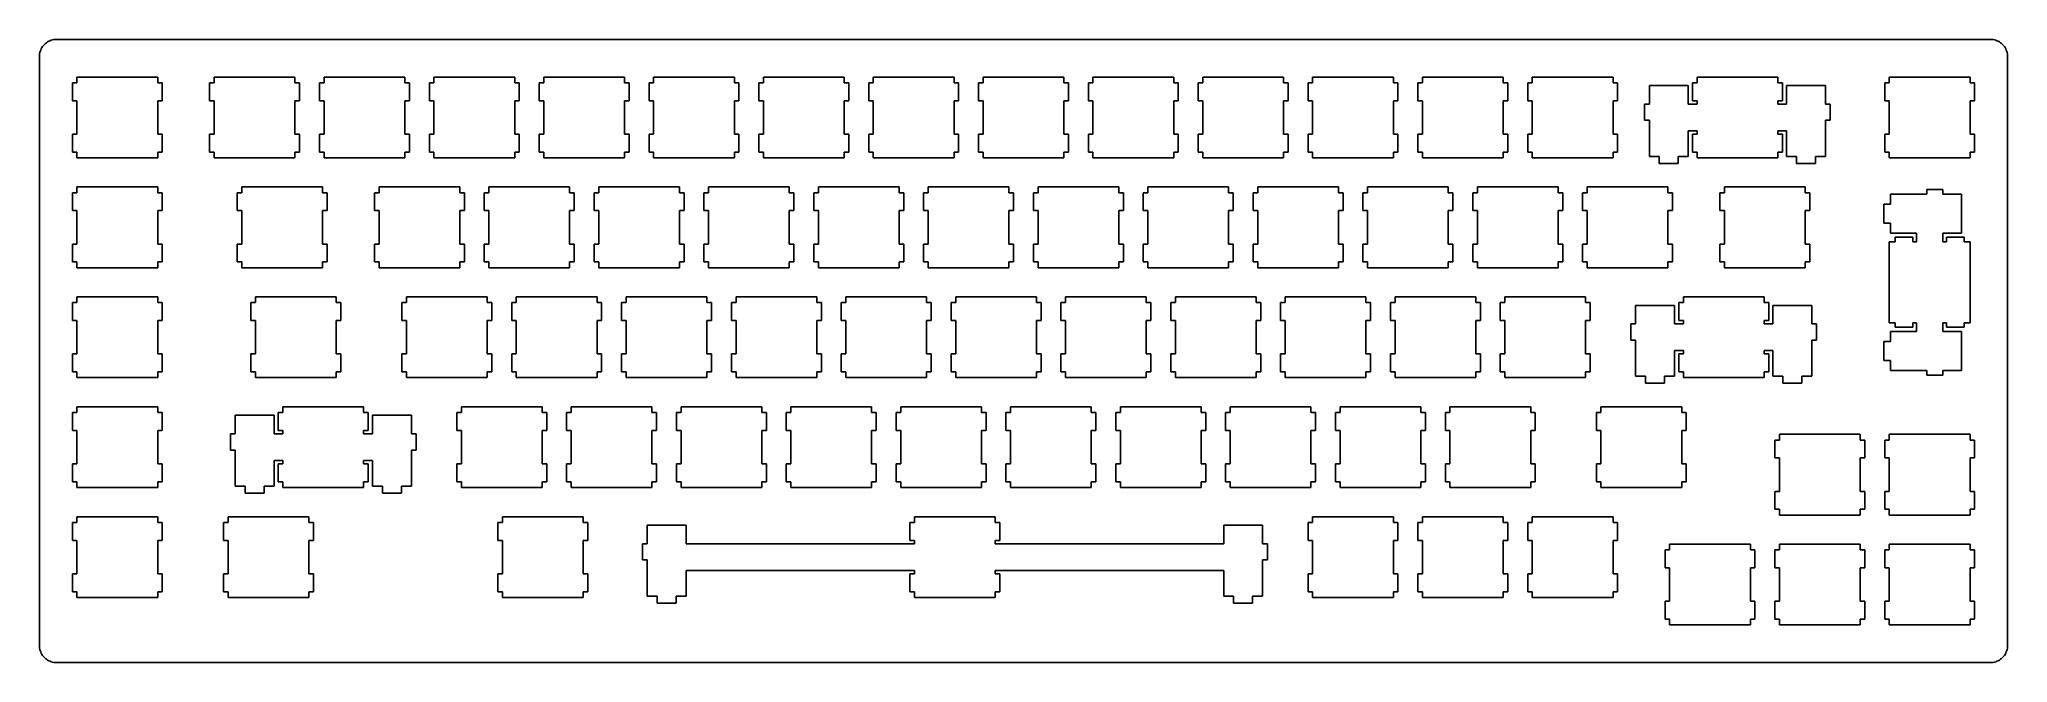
# Model space of a CAD drawing. Extents: x 0 to 341, y 0 to 108.
import ezdxf

# ---------------------------------------------------------------- set-up
doc = ezdxf.new("R2010")
doc.units = 0
doc.layers.get('0').update_dxf_attribs({"linetype": 'CONTINUOUS'})

msp = doc.modelspace()

# ---------------------------------------------------------------- linework, layer by layer
at = {"color": 0}
for p, q in [((0.13091, 105.678), (0.17777, 105.908)), ((0.17777, 105.908), (0.24116, 106.135)), ((0.24116, 106.135), (0.32384, 106.355)), ((0.32384, 106.355), (0.42168, 106.569)), ((0.42168, 106.569), (0.53744, 106.776)), ((0.53744, 106.776), (0.66697, 106.972)), ((0.66697, 106.972), (0.81304, 107.156)), ((0.81304, 107.156), (0.97289, 107.33)), ((0.97289, 107.33), (1.14653, 107.49)), ((1.14653, 107.49), (1.33119, 107.636)), ((1.33119, 107.636), (1.52687, 107.765)), ((1.52687, 107.765), (1.73357, 107.881)), ((1.73357, 107.881), (1.94717, 107.979)), ((1.94717, 107.979), (2.16765, 108.061)), ((2.16765, 108.061), (2.39503, 108.125)), ((2.39503, 108.125), (2.62516, 108.172)), ((2.62516, 108.172), (2.85943, 108.198)), ((2.85943, 108.198), (3.09507, 108.208)), ((3.09507, 108.208), (338.471, 108.208)), ((338.471, 108.208), (338.707, 108.198)), ((338.707, 108.198), (338.941, 108.172)), ((338.941, 108.172), (339.171, 108.125)), ((339.171, 108.125), (339.398, 108.061)), ((339.398, 108.061), (339.619, 107.979)), ((339.619, 107.979), (339.833, 107.881)), ((339.833, 107.881), (340.038, 107.765)), ((340.038, 107.765), (340.235, 107.636)), ((340.235, 107.636), (340.42, 107.49)), ((340.42, 107.49), (340.593, 107.33)), ((340.593, 107.33), (340.753, 107.156)), ((340.753, 107.156), (340.899, 106.972)), ((340.899, 106.972), (341.029, 106.776)), ((341.029, 106.776), (341.144, 106.569)), ((341.144, 106.569), (341.242, 106.355)), ((341.242, 106.355), (341.325, 106.135)), ((341.325, 106.135), (341.388, 105.908)), ((341.388, 105.908), (341.435, 105.678)), ((0.09508, 105.208), (0.10473, 105.444)), ((0.09508, 3.19429), (0.09508, 105.208)), ((0.10473, 105.444), (0.13091, 105.678)), ((341.435, 105.678), (341.461, 105.444)), ((341.461, 105.444), (341.471, 105.208)), ((341.471, 105.208), (341.471, 3.19429)), ((6.62009, 100.683), (5.81946, 100.683)), ((5.81946, 100.683), (5.81946, 97.5829)), ((6.62009, 101.683), (6.62009, 100.683)), ((20.621, 101.683), (6.62009, 101.683)), ((20.621, 100.683), (20.621, 101.683)), ((21.4202, 100.683), (20.621, 100.683)), ((21.4202, 97.5829), (21.4202, 100.683)), ((30.4326, 100.683), (29.632, 100.683)), ((29.632, 100.683), (29.632, 97.5829)), ((30.4326, 101.683), (30.4326, 100.683)), ((44.432, 101.683), (30.4326, 101.683)), ((44.432, 100.683), (44.432, 101.683)), ((45.2328, 100.683), (44.432, 100.683)), ((45.2328, 97.5829), (45.2328, 100.683)), ((49.4827, 100.683), (48.6819, 100.683)), ((48.6819, 100.683), (48.6819, 97.5829)), ((49.4827, 101.683), (49.4827, 100.683)), ((63.482, 101.683), (49.4827, 101.683)), ((63.482, 100.683), (63.482, 101.683)), ((64.2828, 100.683), (63.482, 100.683)), ((64.2828, 97.5829), (64.2828, 100.683)), ((68.5327, 100.683), (67.7319, 100.683)), ((67.7319, 100.683), (67.7319, 97.5829)), ((68.5327, 101.683), (68.5327, 100.683)), ((82.532, 101.683), (68.5327, 101.683)), ((82.532, 100.683), (82.532, 101.683)), ((83.3328, 100.683), (82.532, 100.683)), ((83.3328, 97.5829), (83.3328, 100.683)), ((87.5827, 100.683), (86.7819, 100.683)), ((86.7819, 100.683), (86.7819, 97.5829)), ((87.5827, 101.683), (87.5827, 100.683)), ((101.582, 101.683), (87.5827, 101.683)), ((101.582, 100.683), (101.582, 101.683)), ((102.383, 100.683), (101.582, 100.683)), ((102.383, 97.5829), (102.383, 100.683)), ((106.633, 100.683), (105.832, 100.683)), ((105.832, 100.683), (105.832, 97.5829)), ((106.633, 101.683), (106.633, 100.683)), ((120.632, 101.683), (106.633, 101.683)), ((120.632, 100.683), (120.632, 101.683)), ((121.433, 100.683), (120.632, 100.683)), ((121.433, 97.5829), (121.433, 100.683)), ((125.681, 100.683), (124.882, 100.683)), ((124.882, 100.683), (124.882, 97.5829)), ((125.681, 101.683), (125.681, 100.683)), ((139.682, 101.683), (125.681, 101.683)), ((139.682, 100.683), (139.682, 101.683)), ((140.483, 100.683), (139.682, 100.683)), ((140.483, 97.5829), (140.483, 100.683)), ((144.733, 100.683), (143.932, 100.683)), ((143.932, 100.683), (143.932, 97.5829)), ((144.733, 101.683), (144.733, 100.683)), ((158.732, 101.683), (144.733, 101.683)), ((158.732, 100.683), (158.732, 101.683)), ((159.533, 100.683), (158.732, 100.683)), ((159.533, 97.5829), (159.533, 100.683)), ((163.783, 100.683), (162.982, 100.683)), ((162.982, 100.683), (162.982, 97.5829)), ((163.783, 101.683), (163.783, 100.683)), ((177.782, 101.683), (163.783, 101.683)), ((177.782, 100.683), (177.782, 101.683)), ((178.583, 100.683), (177.782, 100.683)), ((178.583, 97.5829), (178.583, 100.683)), ((182.833, 100.683), (182.032, 100.683)), ((182.032, 100.683), (182.032, 97.5829)), ((182.833, 101.683), (182.833, 100.683)), ((196.832, 101.683), (182.833, 101.683)), ((196.832, 100.683), (196.832, 101.683)), ((197.633, 100.683), (196.832, 100.683)), ((197.633, 97.5829), (197.633, 100.683)), ((201.883, 100.683), (201.082, 100.683)), ((201.082, 100.683), (201.082, 97.5829)), ((201.883, 101.683), (201.883, 100.683)), ((215.882, 101.683), (201.883, 101.683)), ((215.882, 100.683), (215.882, 101.683)), ((216.683, 100.683), (215.882, 100.683)), ((216.683, 97.5829), (216.683, 100.683)), ((220.933, 100.683), (220.132, 100.683)), ((220.132, 100.683), (220.132, 97.5829)), ((220.933, 101.683), (220.933, 100.683)), ((234.932, 101.683), (220.933, 101.683)), ((234.932, 100.683), (234.932, 101.683)), ((235.733, 100.683), (234.932, 100.683)), ((235.733, 97.5829), (235.733, 100.683)), ((239.983, 100.683), (239.182, 100.683)), ((239.182, 100.683), (239.182, 97.5829)), ((239.983, 101.683), (239.983, 100.683)), ((253.982, 101.683), (239.983, 101.683)), ((253.982, 100.683), (253.982, 101.683)), ((254.783, 100.683), (253.982, 100.683)), ((254.783, 97.5829), (254.783, 100.683)), ((259.033, 100.683), (258.232, 100.683)), ((258.232, 100.683), (258.232, 97.5829)), ((259.033, 101.683), (259.033, 100.683)), ((273.032, 101.683), (259.033, 101.683)), ((273.032, 100.683), (273.032, 101.683)), ((273.833, 100.683), (273.032, 100.683)), ((273.833, 97.5829), (273.833, 100.683)), ((286.082, 100.214), (279.333, 100.214)), ((279.333, 100.214), (279.333, 96.9836)), ((286.082, 96.9836), (286.082, 100.214)), ((287.608, 100.683), (286.807, 100.683)), ((286.807, 100.683), (286.807, 97.5829)), ((287.608, 101.683), (287.608, 100.683)), ((301.607, 101.683), (287.608, 101.683)), ((301.607, 100.683), (301.607, 101.683)), ((302.408, 100.683), (301.607, 100.683)), ((302.408, 97.5829), (302.408, 100.683)), ((309.882, 100.214), (303.132, 100.214)), ((303.132, 100.214), (303.132, 96.9836)), ((309.882, 96.9836), (309.882, 100.214)), ((320.945, 100.683), (320.146, 100.683)), ((320.146, 100.683), (320.146, 97.5829)), ((320.945, 101.683), (320.945, 100.683)), ((334.946, 101.683), (320.945, 101.683)), ((334.946, 100.683), (334.946, 101.683)), ((335.745, 100.683), (334.946, 100.683)), ((335.745, 97.5829), (335.745, 100.683)), ((5.81946, 97.5829), (6.62009, 97.5829)), ((6.62009, 97.5829), (6.62009, 91.7829)), ((20.621, 91.7829), (20.621, 97.5829)), ((20.621, 97.5829), (21.4202, 97.5829)), ((29.632, 97.5829), (30.4326, 97.5829)), ((30.4326, 97.5829), (30.4326, 91.7829)), ((44.432, 91.7829), (44.432, 97.5829)), ((44.432, 97.5829), (45.2328, 97.5829)), ((48.6819, 97.5829), (49.4827, 97.5829)), ((49.4827, 97.5829), (49.4827, 91.7829)), ((63.482, 91.7829), (63.482, 97.5829)), ((63.482, 97.5829), (64.2828, 97.5829)), ((67.7319, 97.5829), (68.5327, 97.5829)), ((68.5327, 97.5829), (68.5327, 91.7829)), ((82.532, 91.7829), (82.532, 97.5829)), ((82.532, 97.5829), (83.3328, 97.5829)), ((86.7819, 97.5829), (87.5827, 97.5829)), ((87.5827, 97.5829), (87.5827, 91.7829)), ((101.582, 91.7829), (101.582, 97.5829)), ((101.582, 97.5829), (102.383, 97.5829)), ((105.832, 97.5829), (106.633, 97.5829)), ((106.633, 97.5829), (106.633, 91.7829)), ((120.632, 91.7829), (120.632, 97.5829)), ((120.632, 97.5829), (121.433, 97.5829)), ((124.882, 97.5829), (125.681, 97.5829)), ((125.681, 97.5829), (125.681, 91.7829)), ((139.682, 91.7829), (139.682, 97.5829)), ((139.682, 97.5829), (140.483, 97.5829)), ((143.932, 97.5829), (144.733, 97.5829)), ((144.733, 97.5829), (144.733, 91.7829)), ((158.732, 91.7829), (158.732, 97.5829)), ((158.732, 97.5829), (159.533, 97.5829)), ((162.982, 97.5829), (163.783, 97.5829)), ((163.783, 97.5829), (163.783, 91.7829)), ((177.782, 91.7829), (177.782, 97.5829)), ((177.782, 97.5829), (178.583, 97.5829)), ((182.032, 97.5829), (182.833, 97.5829)), ((182.833, 97.5829), (182.833, 91.7829)), ((196.832, 91.7829), (196.832, 97.5829)), ((196.832, 97.5829), (197.633, 97.5829)), ((201.082, 97.5829), (201.883, 97.5829)), ((201.883, 97.5829), (201.883, 91.7829)), ((215.882, 91.7829), (215.882, 97.5829)), ((215.882, 97.5829), (216.683, 97.5829)), ((220.132, 97.5829), (220.933, 97.5829)), ((220.933, 97.5829), (220.933, 91.7829)), ((234.932, 91.7829), (234.932, 97.5829)), ((234.932, 97.5829), (235.733, 97.5829)), ((239.182, 97.5829), (239.983, 97.5829)), ((239.983, 97.5829), (239.983, 91.7829)), ((253.982, 91.7829), (253.982, 97.5829)), ((253.982, 97.5829), (254.783, 97.5829)), ((258.232, 97.5829), (259.033, 97.5829)), ((259.033, 97.5829), (259.033, 91.7829)), ((273.032, 91.7829), (273.032, 97.5829)), ((273.032, 97.5829), (273.833, 97.5829)), ((279.333, 96.9836), (278.507, 96.9836)), ((278.507, 96.9836), (278.507, 94.1821)), ((287.608, 96.9836), (286.082, 96.9836)), ((286.807, 97.5829), (287.608, 97.5829)), ((287.608, 97.5829), (287.608, 96.9836)), ((301.607, 96.9836), (301.607, 97.5829)), ((301.607, 97.5829), (302.408, 97.5829)), ((303.132, 96.9836), (301.607, 96.9836)), ((310.708, 96.9836), (309.882, 96.9836)), ((310.708, 94.1821), (310.708, 96.9836)), ((320.146, 97.5829), (320.945, 97.5829)), ((320.945, 97.5829), (320.945, 91.7829)), ((334.946, 91.7829), (334.946, 97.5829)), ((334.946, 97.5829), (335.745, 97.5829)), ((278.507, 94.1821), (279.333, 94.1821)), ((279.333, 94.1821), (279.333, 87.9133)), ((286.082, 87.9133), (286.082, 92.3823)), ((286.082, 92.3823), (287.608, 92.3823)), ((287.608, 92.3823), (287.608, 91.7829)), ((301.607, 91.7829), (301.607, 92.3823)), ((301.607, 92.3823), (303.132, 92.3823)), ((303.132, 92.3823), (303.132, 87.9133)), ((309.882, 87.9133), (309.882, 94.1821)), ((309.882, 94.1821), (310.708, 94.1821)), ((6.62009, 91.7829), (5.81946, 91.7829)), ((5.81946, 91.7829), (5.81946, 88.6823)), ((21.4202, 91.7829), (20.621, 91.7829)), ((21.4202, 88.6823), (21.4202, 91.7829)), ((30.4326, 91.7829), (29.632, 91.7829)), ((29.632, 91.7829), (29.632, 88.6823)), ((45.2328, 91.7829), (44.432, 91.7829)), ((45.2328, 88.6823), (45.2328, 91.7829)), ((49.4827, 91.7829), (48.6819, 91.7829)), ((48.6819, 91.7829), (48.6819, 88.6823)), ((64.2828, 91.7829), (63.482, 91.7829)), ((64.2828, 88.6823), (64.2828, 91.7829)), ((68.5327, 91.7829), (67.7319, 91.7829)), ((67.7319, 91.7829), (67.7319, 88.6823)), ((83.3328, 91.7829), (82.532, 91.7829)), ((83.3328, 88.6823), (83.3328, 91.7829)), ((87.5827, 91.7829), (86.7819, 91.7829)), ((86.7819, 91.7829), (86.7819, 88.6823)), ((102.383, 91.7829), (101.582, 91.7829)), ((102.383, 88.6823), (102.383, 91.7829)), ((106.633, 91.7829), (105.832, 91.7829)), ((105.832, 91.7829), (105.832, 88.6823)), ((121.433, 91.7829), (120.632, 91.7829)), ((121.433, 88.6823), (121.433, 91.7829)), ((125.681, 91.7829), (124.882, 91.7829)), ((124.882, 91.7829), (124.882, 88.6823)), ((140.483, 91.7829), (139.682, 91.7829)), ((140.483, 88.6823), (140.483, 91.7829)), ((144.733, 91.7829), (143.932, 91.7829)), ((143.932, 91.7829), (143.932, 88.6823)), ((159.533, 91.7829), (158.732, 91.7829)), ((159.533, 88.6823), (159.533, 91.7829)), ((163.783, 91.7829), (162.982, 91.7829)), ((162.982, 91.7829), (162.982, 88.6823)), ((178.583, 91.7829), (177.782, 91.7829)), ((178.583, 88.6823), (178.583, 91.7829)), ((182.833, 91.7829), (182.032, 91.7829)), ((182.032, 91.7829), (182.032, 88.6823)), ((197.633, 91.7829), (196.832, 91.7829)), ((197.633, 88.6823), (197.633, 91.7829)), ((201.883, 91.7829), (201.082, 91.7829)), ((201.082, 91.7829), (201.082, 88.6823)), ((216.683, 91.7829), (215.882, 91.7829)), ((216.683, 88.6823), (216.683, 91.7829)), ((220.933, 91.7829), (220.132, 91.7829)), ((220.132, 91.7829), (220.132, 88.6823)), ((235.733, 91.7829), (234.932, 91.7829)), ((235.733, 88.6823), (235.733, 91.7829)), ((239.983, 91.7829), (239.182, 91.7829)), ((239.182, 91.7829), (239.182, 88.6823)), ((254.783, 91.7829), (253.982, 91.7829)), ((254.783, 88.6823), (254.783, 91.7829)), ((259.033, 91.7829), (258.232, 91.7829)), ((258.232, 91.7829), (258.232, 88.6823)), ((273.833, 91.7829), (273.032, 91.7829)), ((273.833, 88.6823), (273.833, 91.7829)), ((287.608, 91.7829), (286.807, 91.7829)), ((286.807, 91.7829), (286.807, 88.6823)), ((302.408, 91.7829), (301.607, 91.7829)), ((302.408, 88.6823), (302.408, 91.7829)), ((320.945, 91.7829), (320.146, 91.7829)), ((320.146, 91.7829), (320.146, 88.6823)), ((335.745, 91.7829), (334.946, 91.7829)), ((335.745, 88.6823), (335.745, 91.7829)), ((5.81946, 88.6823), (6.62009, 88.6823)), ((6.62009, 88.6823), (6.62009, 87.6819)), ((6.62009, 87.6819), (20.621, 87.6819)), ((20.621, 87.6819), (20.621, 88.6823)), ((20.621, 88.6823), (21.4202, 88.6823)), ((29.632, 88.6823), (30.4326, 88.6823)), ((30.4326, 88.6823), (30.4326, 87.6819)), ((30.4326, 87.6819), (44.432, 87.6819)), ((44.432, 87.6819), (44.432, 88.6823)), ((44.432, 88.6823), (45.2328, 88.6823)), ((48.6819, 88.6823), (49.4827, 88.6823)), ((49.4827, 88.6823), (49.4827, 87.6819)), ((49.4827, 87.6819), (63.482, 87.6819)), ((63.482, 87.6819), (63.482, 88.6823)), ((63.482, 88.6823), (64.2828, 88.6823)), ((67.7319, 88.6823), (68.5327, 88.6823)), ((68.5327, 88.6823), (68.5327, 87.6819)), ((68.5327, 87.6819), (82.532, 87.6819)), ((82.532, 87.6819), (82.532, 88.6823)), ((82.532, 88.6823), (83.3328, 88.6823)), ((86.7819, 88.6823), (87.5827, 88.6823)), ((87.5827, 88.6823), (87.5827, 87.6819)), ((87.5827, 87.6819), (101.582, 87.6819)), ((101.582, 87.6819), (101.582, 88.6823)), ((101.582, 88.6823), (102.383, 88.6823)), ((105.832, 88.6823), (106.633, 88.6823)), ((106.633, 88.6823), (106.633, 87.6819)), ((106.633, 87.6819), (120.632, 87.6819)), ((120.632, 87.6819), (120.632, 88.6823)), ((120.632, 88.6823), (121.433, 88.6823)), ((124.882, 88.6823), (125.681, 88.6823)), ((125.681, 88.6823), (125.681, 87.6819)), ((125.681, 87.6819), (139.682, 87.6819)), ((139.682, 87.6819), (139.682, 88.6823)), ((139.682, 88.6823), (140.483, 88.6823)), ((143.932, 88.6823), (144.733, 88.6823)), ((144.733, 88.6823), (144.733, 87.6819)), ((144.733, 87.6819), (158.732, 87.6819)), ((158.732, 87.6819), (158.732, 88.6823)), ((158.732, 88.6823), (159.533, 88.6823)), ((162.982, 88.6823), (163.783, 88.6823)), ((163.783, 88.6823), (163.783, 87.6819)), ((163.783, 87.6819), (177.782, 87.6819)), ((177.782, 87.6819), (177.782, 88.6823)), ((177.782, 88.6823), (178.583, 88.6823)), ((182.032, 88.6823), (182.833, 88.6823)), ((182.833, 88.6823), (182.833, 87.6819)), ((182.833, 87.6819), (196.832, 87.6819)), ((196.832, 87.6819), (196.832, 88.6823)), ((196.832, 88.6823), (197.633, 88.6823)), ((201.082, 88.6823), (201.883, 88.6823)), ((201.883, 88.6823), (201.883, 87.6819)), ((201.883, 87.6819), (215.882, 87.6819)), ((215.882, 87.6819), (215.882, 88.6823)), ((215.882, 88.6823), (216.683, 88.6823)), ((220.132, 88.6823), (220.933, 88.6823)), ((220.933, 88.6823), (220.933, 87.6819)), ((220.933, 87.6819), (234.932, 87.6819)), ((234.932, 87.6819), (234.932, 88.6823)), ((234.932, 88.6823), (235.733, 88.6823)), ((239.182, 88.6823), (239.983, 88.6823)), ((239.983, 88.6823), (239.983, 87.6819)), ((239.983, 87.6819), (253.982, 87.6819)), ((253.982, 87.6819), (253.982, 88.6823)), ((253.982, 88.6823), (254.783, 88.6823)), ((258.232, 88.6823), (259.033, 88.6823)), ((259.033, 88.6823), (259.033, 87.6819)), ((259.033, 87.6819), (273.032, 87.6819)), ((273.032, 87.6819), (273.032, 88.6823)), ((273.032, 88.6823), (273.833, 88.6823)), ((279.333, 87.9133), (281.058, 87.9133)), ((281.058, 87.9133), (281.058, 86.7131)), ((281.058, 86.7131), (284.357, 86.7131)), ((284.357, 86.7131), (284.357, 87.9133)), ((284.357, 87.9133), (286.082, 87.9133)), ((286.807, 88.6823), (287.608, 88.6823)), ((287.608, 88.6823), (287.608, 87.6819)), ((287.608, 87.6819), (301.607, 87.6819)), ((301.607, 87.6819), (301.607, 88.6823)), ((301.607, 88.6823), (302.408, 88.6823)), ((303.132, 87.9133), (304.858, 87.9133)), ((304.858, 87.9133), (304.858, 86.7131)), ((304.858, 86.7131), (308.157, 86.7131)), ((308.157, 86.7131), (308.157, 87.9133)), ((308.157, 87.9133), (309.882, 87.9133)), ((320.146, 88.6823), (320.945, 88.6823)), ((320.945, 88.6823), (320.945, 87.6819)), ((320.945, 87.6819), (334.946, 87.6819)), ((334.946, 87.6819), (334.946, 88.6823)), ((334.946, 88.6823), (335.745, 88.6823)), ((6.62009, 82.6325), (6.62009, 81.6321)), ((20.621, 82.6325), (6.62009, 82.6325)), ((20.621, 81.6321), (20.621, 82.6325)), ((35.1951, 82.6325), (35.1951, 81.6321)), ((49.1959, 82.6325), (35.1951, 82.6325)), ((49.1959, 81.6321), (49.1959, 82.6325)), ((59.0077, 82.6325), (59.0077, 81.6321)), ((73.007, 82.6325), (59.0077, 82.6325)), ((73.007, 81.6321), (73.007, 82.6325)), ((78.0577, 82.6325), (78.0577, 81.6321)), ((92.057, 82.6325), (78.0577, 82.6325)), ((92.057, 81.6321), (92.057, 82.6325)), ((97.1077, 82.6325), (97.1077, 81.6321)), ((111.107, 82.6325), (97.1077, 82.6325)), ((111.107, 81.6321), (111.107, 82.6325)), ((116.158, 82.6325), (116.158, 81.6321)), ((130.157, 82.6325), (116.158, 82.6325)), ((130.157, 81.6321), (130.157, 82.6325)), ((135.208, 82.6325), (135.208, 81.6321)), ((149.207, 82.6325), (135.208, 82.6325)), ((149.207, 81.6321), (149.207, 82.6325)), ((154.258, 82.6325), (154.258, 81.6321)), ((168.257, 82.6325), (154.258, 82.6325)), ((168.257, 81.6321), (168.257, 82.6325)), ((173.308, 82.6325), (173.308, 81.6321)), ((187.307, 82.6325), (173.308, 82.6325)), ((187.307, 81.6321), (187.307, 82.6325)), ((192.358, 82.6325), (192.358, 81.6321)), ((206.357, 82.6325), (192.358, 82.6325)), ((206.357, 81.6321), (206.357, 82.6325)), ((211.408, 82.6325), (211.408, 81.6321)), ((225.407, 82.6325), (211.408, 82.6325)), ((225.407, 81.6321), (225.407, 82.6325)), ((230.458, 82.6325), (230.458, 81.6321)), ((244.457, 82.6325), (230.458, 82.6325)), ((244.457, 81.6321), (244.457, 82.6325)), ((249.508, 82.6325), (249.508, 81.6321)), ((263.507, 82.6325), (249.508, 82.6325)), ((263.507, 81.6321), (263.507, 82.6325)), ((268.558, 82.6325), (268.558, 81.6321)), ((282.557, 82.6325), (268.558, 82.6325)), ((282.557, 81.6321), (282.557, 82.6325)), ((292.37, 82.6325), (292.37, 81.6321)), ((306.371, 82.6325), (292.37, 82.6325)), ((306.371, 81.6321), (306.371, 82.6325)), ((327.445, 82.2067), (327.445, 81.3827)), ((330.246, 82.2067), (327.445, 82.2067)), ((330.246, 81.3827), (330.246, 82.2067)), ((6.62009, 81.6321), (5.81946, 81.6321)), ((5.81946, 81.6321), (5.81946, 78.5315)), ((5.81946, 78.5315), (6.62009, 78.5315)), ((6.62009, 78.5315), (6.62009, 72.7329)), ((21.4202, 81.6321), (20.621, 81.6321)), ((20.621, 72.7329), (20.621, 78.5315)), ((20.621, 78.5315), (21.4202, 78.5315)), ((21.4202, 78.5315), (21.4202, 81.6321)), ((35.1951, 81.6321), (34.3958, 81.6321)), ((34.3958, 81.6321), (34.3958, 78.5315)), ((34.3958, 78.5315), (35.1951, 78.5315)), ((35.1951, 78.5315), (35.1951, 72.7329)), ((49.9953, 81.6321), (49.1959, 81.6321)), ((49.1959, 72.7329), (49.1959, 78.5315)), ((49.1959, 78.5315), (49.9953, 78.5315)), ((49.9953, 78.5315), (49.9953, 81.6321)), ((59.0077, 81.6321), (58.2069, 81.6321)), ((58.2069, 81.6321), (58.2069, 78.5315)), ((58.2069, 78.5315), (59.0077, 78.5315)), ((59.0077, 78.5315), (59.0077, 72.7329)), ((73.8078, 81.6321), (73.007, 81.6321)), ((73.007, 72.7329), (73.007, 78.5315)), ((73.007, 78.5315), (73.8078, 78.5315)), ((73.8078, 78.5315), (73.8078, 81.6321)), ((78.0577, 81.6321), (77.2569, 81.6321)), ((77.2569, 81.6321), (77.2569, 78.5315)), ((77.2569, 78.5315), (78.0577, 78.5315)), ((78.0577, 78.5315), (78.0577, 72.7329)), ((92.8578, 81.6321), (92.057, 81.6321)), ((92.057, 72.7329), (92.057, 78.5315)), ((92.057, 78.5315), (92.8578, 78.5315)), ((92.8578, 78.5315), (92.8578, 81.6321)), ((97.1077, 81.6321), (96.3069, 81.6321)), ((96.3069, 81.6321), (96.3069, 78.5315)), ((96.3069, 78.5315), (97.1077, 78.5315)), ((97.1077, 78.5315), (97.1077, 72.7329)), ((111.908, 81.6321), (111.107, 81.6321)), ((111.107, 72.7329), (111.107, 78.5315)), ((111.107, 78.5315), (111.908, 78.5315)), ((111.908, 78.5315), (111.908, 81.6321)), ((116.158, 81.6321), (115.357, 81.6321)), ((115.357, 81.6321), (115.357, 78.5315)), ((115.357, 78.5315), (116.158, 78.5315)), ((116.158, 78.5315), (116.158, 72.7329)), ((130.958, 81.6321), (130.157, 81.6321)), ((130.157, 72.7329), (130.157, 78.5315)), ((130.157, 78.5315), (130.958, 78.5315)), ((130.958, 78.5315), (130.958, 81.6321)), ((135.208, 81.6321), (134.407, 81.6321)), ((134.407, 81.6321), (134.407, 78.5315)), ((134.407, 78.5315), (135.208, 78.5315)), ((135.208, 78.5315), (135.208, 72.7329)), ((150.008, 81.6321), (149.207, 81.6321)), ((149.207, 72.7329), (149.207, 78.5315)), ((149.207, 78.5315), (150.008, 78.5315)), ((150.008, 78.5315), (150.008, 81.6321)), ((154.258, 81.6321), (153.457, 81.6321)), ((153.457, 81.6321), (153.457, 78.5315)), ((153.457, 78.5315), (154.258, 78.5315)), ((154.258, 78.5315), (154.258, 72.7329)), ((169.058, 81.6321), (168.257, 81.6321)), ((168.257, 72.7329), (168.257, 78.5315)), ((168.257, 78.5315), (169.058, 78.5315)), ((169.058, 78.5315), (169.058, 81.6321)), ((173.308, 81.6321), (172.507, 81.6321)), ((172.507, 81.6321), (172.507, 78.5315)), ((172.507, 78.5315), (173.308, 78.5315)), ((173.308, 78.5315), (173.308, 72.7329)), ((188.108, 81.6321), (187.307, 81.6321)), ((187.307, 72.7329), (187.307, 78.5315)), ((187.307, 78.5315), (188.108, 78.5315)), ((188.108, 78.5315), (188.108, 81.6321)), ((192.358, 81.6321), (191.557, 81.6321)), ((191.557, 81.6321), (191.557, 78.5315)), ((191.557, 78.5315), (192.358, 78.5315)), ((192.358, 78.5315), (192.358, 72.7329)), ((207.158, 81.6321), (206.357, 81.6321)), ((206.357, 72.7329), (206.357, 78.5315)), ((206.357, 78.5315), (207.158, 78.5315)), ((207.158, 78.5315), (207.158, 81.6321)), ((211.408, 81.6321), (210.607, 81.6321)), ((210.607, 81.6321), (210.607, 78.5315)), ((210.607, 78.5315), (211.408, 78.5315)), ((211.408, 78.5315), (211.408, 72.7329)), ((226.208, 81.6321), (225.407, 81.6321)), ((225.407, 72.7329), (225.407, 78.5315)), ((225.407, 78.5315), (226.208, 78.5315)), ((226.208, 78.5315), (226.208, 81.6321)), ((230.458, 81.6321), (229.657, 81.6321)), ((229.657, 81.6321), (229.657, 78.5315)), ((229.657, 78.5315), (230.458, 78.5315)), ((230.458, 78.5315), (230.458, 72.7329)), ((245.258, 81.6321), (244.457, 81.6321)), ((244.457, 72.7329), (244.457, 78.5315)), ((244.457, 78.5315), (245.258, 78.5315)), ((245.258, 78.5315), (245.258, 81.6321)), ((249.508, 81.6321), (248.707, 81.6321)), ((248.707, 81.6321), (248.707, 78.5315)), ((248.707, 78.5315), (249.508, 78.5315)), ((249.508, 78.5315), (249.508, 72.7329)), ((264.308, 81.6321), (263.507, 81.6321)), ((263.507, 72.7329), (263.507, 78.5315)), ((263.507, 78.5315), (264.308, 78.5315)), ((264.308, 78.5315), (264.308, 81.6321)), ((268.558, 81.6321), (267.757, 81.6321)), ((267.757, 81.6321), (267.757, 78.5315)), ((267.757, 78.5315), (268.558, 78.5315)), ((268.558, 78.5315), (268.558, 72.7329)), ((283.358, 81.6321), (282.557, 81.6321)), ((282.557, 72.7329), (282.557, 78.5315)), ((282.557, 78.5315), (283.358, 78.5315)), ((283.358, 78.5315), (283.358, 81.6321)), ((292.37, 81.6321), (291.571, 81.6321)), ((291.571, 81.6321), (291.571, 78.5315)), ((291.571, 78.5315), (292.37, 78.5315)), ((292.37, 78.5315), (292.37, 72.7329)), ((307.17, 81.6321), (306.371, 81.6321)), ((306.371, 72.7329), (306.371, 78.5315)), ((306.371, 78.5315), (307.17, 78.5315)), ((307.17, 78.5315), (307.17, 81.6321)), ((321.175, 79.6576), (319.975, 79.6576)), ((319.975, 79.6576), (319.975, 76.357)), ((327.445, 81.3827), (321.175, 81.3827)), ((321.175, 81.3827), (321.175, 79.6576)), ((333.476, 81.3827), (330.246, 81.3827)), ((333.476, 74.6319), (333.476, 81.3827)), ((319.975, 76.357), (321.175, 76.357)), ((321.175, 76.357), (321.175, 74.6319)), ((6.62009, 72.7329), (5.81946, 72.7329)), ((5.81946, 72.7329), (5.81946, 69.6323)), ((21.4202, 72.7329), (20.621, 72.7329)), ((21.4202, 69.6323), (21.4202, 72.7329)), ((35.1951, 72.7329), (34.3958, 72.7329)), ((34.3958, 72.7329), (34.3958, 69.6323)), ((49.9953, 72.7329), (49.1959, 72.7329)), ((49.9953, 69.6323), (49.9953, 72.7329)), ((59.0077, 72.7329), (58.2069, 72.7329)), ((58.2069, 72.7329), (58.2069, 69.6323)), ((73.8078, 72.7329), (73.007, 72.7329)), ((73.8078, 69.6323), (73.8078, 72.7329)), ((78.0577, 72.7329), (77.2569, 72.7329)), ((77.2569, 72.7329), (77.2569, 69.6323)), ((92.8578, 72.7329), (92.057, 72.7329)), ((92.8578, 69.6323), (92.8578, 72.7329)), ((97.1077, 72.7329), (96.3069, 72.7329)), ((96.3069, 72.7329), (96.3069, 69.6323)), ((111.908, 72.7329), (111.107, 72.7329)), ((111.908, 69.6323), (111.908, 72.7329)), ((116.158, 72.7329), (115.357, 72.7329)), ((115.357, 72.7329), (115.357, 69.6323)), ((130.958, 72.7329), (130.157, 72.7329)), ((130.958, 69.6323), (130.958, 72.7329)), ((135.208, 72.7329), (134.407, 72.7329)), ((134.407, 72.7329), (134.407, 69.6323)), ((150.008, 72.7329), (149.207, 72.7329)), ((150.008, 69.6323), (150.008, 72.7329)), ((154.258, 72.7329), (153.457, 72.7329)), ((153.457, 72.7329), (153.457, 69.6323)), ((169.058, 72.7329), (168.257, 72.7329)), ((169.058, 69.6323), (169.058, 72.7329)), ((173.308, 72.7329), (172.507, 72.7329)), ((172.507, 72.7329), (172.507, 69.6323)), ((188.108, 72.7329), (187.307, 72.7329)), ((188.108, 69.6323), (188.108, 72.7329)), ((192.358, 72.7329), (191.557, 72.7329)), ((191.557, 72.7329), (191.557, 69.6323)), ((207.158, 72.7329), (206.357, 72.7329)), ((207.158, 69.6323), (207.158, 72.7329)), ((211.408, 72.7329), (210.607, 72.7329)), ((210.607, 72.7329), (210.607, 69.6323)), ((226.208, 72.7329), (225.407, 72.7329)), ((226.208, 69.6323), (226.208, 72.7329)), ((230.458, 72.7329), (229.657, 72.7329)), ((229.657, 72.7329), (229.657, 69.6323)), ((245.258, 72.7329), (244.457, 72.7329)), ((245.258, 69.6323), (245.258, 72.7329)), ((249.508, 72.7329), (248.707, 72.7329)), ((248.707, 72.7329), (248.707, 69.6323)), ((264.308, 72.7329), (263.507, 72.7329)), ((264.308, 69.6323), (264.308, 72.7329)), ((268.558, 72.7329), (267.757, 72.7329)), ((267.757, 72.7329), (267.757, 69.6323)), ((283.358, 72.7329), (282.557, 72.7329)), ((283.358, 69.6323), (283.358, 72.7329)), ((292.37, 72.7329), (291.571, 72.7329)), ((291.571, 72.7329), (291.571, 69.6323)), ((307.17, 72.7329), (306.371, 72.7329)), ((307.17, 69.6323), (307.17, 72.7329)), ((321.946, 73.1075), (320.945, 73.1075)), ((320.945, 73.1075), (320.945, 59.1069)), ((321.175, 74.6319), (325.646, 74.6319)), ((325.046, 73.9069), (321.946, 73.9069)), ((321.946, 73.9069), (321.946, 73.1075)), ((325.046, 73.1075), (325.046, 73.9069)), ((325.646, 73.1075), (325.046, 73.1075)), ((325.646, 74.6319), (325.646, 73.1075)), ((330.246, 73.1075), (330.246, 74.6319)), ((330.246, 74.6319), (333.476, 74.6319)), ((330.845, 73.1075), (330.246, 73.1075)), ((333.945, 73.9069), (330.845, 73.9069)), ((330.845, 73.9069), (330.845, 73.1075)), ((333.945, 73.1075), (333.945, 73.9069)), ((334.946, 73.1075), (333.945, 73.1075)), ((334.946, 59.1069), (334.946, 73.1075)), ((5.81946, 69.6323), (6.62009, 69.6323)), ((6.62009, 69.6323), (6.62009, 68.6319)), ((6.62009, 68.6319), (20.621, 68.6319)), ((20.621, 68.6319), (20.621, 69.6323)), ((20.621, 69.6323), (21.4202, 69.6323)), ((34.3958, 69.6323), (35.1951, 69.6323)), ((35.1951, 69.6323), (35.1951, 68.6319)), ((35.1951, 68.6319), (49.1959, 68.6319)), ((49.1959, 68.6319), (49.1959, 69.6323)), ((49.1959, 69.6323), (49.9953, 69.6323)), ((58.2069, 69.6323), (59.0077, 69.6323)), ((59.0077, 69.6323), (59.0077, 68.6319)), ((59.0077, 68.6319), (73.007, 68.6319)), ((73.007, 68.6319), (73.007, 69.6323)), ((73.007, 69.6323), (73.8078, 69.6323)), ((77.2569, 69.6323), (78.0577, 69.6323)), ((78.0577, 69.6323), (78.0577, 68.6319)), ((78.0577, 68.6319), (92.057, 68.6319)), ((92.057, 68.6319), (92.057, 69.6323)), ((92.057, 69.6323), (92.8578, 69.6323)), ((96.3069, 69.6323), (97.1077, 69.6323)), ((97.1077, 69.6323), (97.1077, 68.6319)), ((97.1077, 68.6319), (111.107, 68.6319)), ((111.107, 68.6319), (111.107, 69.6323)), ((111.107, 69.6323), (111.908, 69.6323)), ((115.357, 69.6323), (116.158, 69.6323)), ((116.158, 69.6323), (116.158, 68.6319)), ((116.158, 68.6319), (130.157, 68.6319)), ((130.157, 68.6319), (130.157, 69.6323)), ((130.157, 69.6323), (130.958, 69.6323)), ((134.407, 69.6323), (135.208, 69.6323)), ((135.208, 69.6323), (135.208, 68.6319)), ((135.208, 68.6319), (149.207, 68.6319)), ((149.207, 68.6319), (149.207, 69.6323)), ((149.207, 69.6323), (150.008, 69.6323)), ((153.457, 69.6323), (154.258, 69.6323)), ((154.258, 69.6323), (154.258, 68.6319)), ((154.258, 68.6319), (168.257, 68.6319)), ((168.257, 68.6319), (168.257, 69.6323)), ((168.257, 69.6323), (169.058, 69.6323)), ((172.507, 69.6323), (173.308, 69.6323)), ((173.308, 69.6323), (173.308, 68.6319)), ((173.308, 68.6319), (187.307, 68.6319)), ((187.307, 68.6319), (187.307, 69.6323)), ((187.307, 69.6323), (188.108, 69.6323)), ((191.557, 69.6323), (192.358, 69.6323)), ((192.358, 69.6323), (192.358, 68.6319)), ((192.358, 68.6319), (206.357, 68.6319)), ((206.357, 68.6319), (206.357, 69.6323)), ((206.357, 69.6323), (207.158, 69.6323)), ((210.607, 69.6323), (211.408, 69.6323)), ((211.408, 69.6323), (211.408, 68.6319)), ((211.408, 68.6319), (225.407, 68.6319)), ((225.407, 68.6319), (225.407, 69.6323)), ((225.407, 69.6323), (226.208, 69.6323)), ((229.657, 69.6323), (230.458, 69.6323)), ((230.458, 69.6323), (230.458, 68.6319)), ((230.458, 68.6319), (244.457, 68.6319)), ((244.457, 68.6319), (244.457, 69.6323)), ((244.457, 69.6323), (245.258, 69.6323)), ((248.707, 69.6323), (249.508, 69.6323)), ((249.508, 69.6323), (249.508, 68.6319)), ((249.508, 68.6319), (263.507, 68.6319)), ((263.507, 68.6319), (263.507, 69.6323)), ((263.507, 69.6323), (264.308, 69.6323)), ((267.757, 69.6323), (268.558, 69.6323)), ((268.558, 69.6323), (268.558, 68.6319)), ((268.558, 68.6319), (282.557, 68.6319)), ((282.557, 68.6319), (282.557, 69.6323)), ((282.557, 69.6323), (283.358, 69.6323)), ((291.571, 69.6323), (292.37, 69.6323)), ((292.37, 69.6323), (292.37, 68.6319)), ((292.37, 68.6319), (306.371, 68.6319)), ((306.371, 68.6319), (306.371, 69.6323)), ((306.371, 69.6323), (307.17, 69.6323)), ((6.62009, 62.5821), (5.81946, 62.5821)), ((5.81946, 62.5821), (5.81946, 59.4815)), ((6.62009, 63.5825), (6.62009, 62.5821)), ((20.621, 63.5825), (6.62009, 63.5825)), ((20.621, 62.5821), (20.621, 63.5825)), ((21.4202, 62.5821), (20.621, 62.5821)), ((21.4202, 59.4815), (21.4202, 62.5821)), ((37.5765, 62.5821), (36.7771, 62.5821)), ((36.7771, 62.5821), (36.7771, 59.4815)), ((37.5765, 63.5825), (37.5765, 62.5821)), ((51.5758, 63.5825), (37.5765, 63.5825)), ((51.5758, 62.5821), (51.5758, 63.5825)), ((52.3766, 62.5821), (51.5758, 62.5821)), ((52.3766, 59.4815), (52.3766, 62.5821)), ((63.7702, 62.5821), (62.9708, 62.5821)), ((62.9708, 62.5821), (62.9708, 59.4815)), ((63.7702, 63.5825), (63.7702, 62.5821)), ((77.7709, 63.5825), (63.7702, 63.5825)), ((77.7709, 62.5821), (77.7709, 63.5825)), ((78.5703, 62.5821), (77.7709, 62.5821)), ((78.5703, 59.4815), (78.5703, 62.5821)), ((82.8202, 62.5821), (82.0208, 62.5821)), ((82.0208, 62.5821), (82.0208, 59.4815)), ((82.8202, 63.5825), (82.8202, 62.5821)), ((96.8209, 63.5825), (82.8202, 63.5825)), ((96.8209, 62.5821), (96.8209, 63.5825)), ((97.6203, 62.5821), (96.8209, 62.5821)), ((97.6203, 59.4815), (97.6203, 62.5821)), ((101.87, 62.5821), (101.071, 62.5821)), ((101.071, 62.5821), (101.071, 59.4815)), ((101.87, 63.5825), (101.87, 62.5821)), ((115.871, 63.5825), (101.87, 63.5825)), ((115.871, 62.5821), (115.871, 63.5825)), ((116.67, 62.5821), (115.871, 62.5821)), ((116.67, 59.4815), (116.67, 62.5821)), ((120.92, 62.5821), (120.121, 62.5821)), ((120.121, 62.5821), (120.121, 59.4815)), ((120.92, 63.5825), (120.92, 62.5821)), ((134.921, 63.5825), (120.92, 63.5825)), ((134.921, 62.5821), (134.921, 63.5825)), ((135.72, 62.5821), (134.921, 62.5821)), ((135.72, 59.4815), (135.72, 62.5821)), ((139.97, 62.5821), (139.171, 62.5821)), ((139.171, 62.5821), (139.171, 59.4815)), ((139.97, 63.5825), (139.97, 62.5821)), ((153.971, 63.5825), (139.97, 63.5825)), ((153.971, 62.5821), (153.971, 63.5825)), ((154.77, 62.5821), (153.971, 62.5821)), ((154.77, 59.4815), (154.77, 62.5821)), ((159.02, 62.5821), (158.221, 62.5821)), ((158.221, 62.5821), (158.221, 59.4815)), ((159.02, 63.5825), (159.02, 62.5821)), ((173.021, 63.5825), (159.02, 63.5825)), ((173.021, 62.5821), (173.021, 63.5825)), ((173.82, 62.5821), (173.021, 62.5821)), ((173.82, 59.4815), (173.82, 62.5821)), ((178.07, 62.5821), (177.271, 62.5821)), ((177.271, 62.5821), (177.271, 59.4815)), ((178.07, 63.5825), (178.07, 62.5821)), ((192.071, 63.5825), (178.07, 63.5825)), ((192.071, 62.5821), (192.071, 63.5825)), ((192.87, 62.5821), (192.071, 62.5821)), ((192.87, 59.4815), (192.87, 62.5821)), ((197.12, 62.5821), (196.321, 62.5821)), ((196.321, 62.5821), (196.321, 59.4815)), ((197.12, 63.5825), (197.12, 62.5821)), ((211.121, 63.5825), (197.12, 63.5825)), ((211.121, 62.5821), (211.121, 63.5825)), ((211.92, 62.5821), (211.121, 62.5821)), ((211.92, 59.4815), (211.92, 62.5821)), ((216.17, 62.5821), (215.371, 62.5821)), ((215.371, 62.5821), (215.371, 59.4815)), ((216.17, 63.5825), (216.17, 62.5821)), ((230.171, 63.5825), (216.17, 63.5825)), ((230.171, 62.5821), (230.171, 63.5825)), ((230.97, 62.5821), (230.171, 62.5821)), ((230.97, 59.4815), (230.97, 62.5821)), ((235.22, 62.5821), (234.421, 62.5821)), ((234.421, 62.5821), (234.421, 59.4815)), ((235.22, 63.5825), (235.22, 62.5821)), ((249.221, 63.5825), (235.22, 63.5825)), ((249.221, 62.5821), (249.221, 63.5825)), ((250.02, 62.5821), (249.221, 62.5821)), ((250.02, 59.4815), (250.02, 62.5821)), ((254.27, 62.5821), (253.471, 62.5821)), ((253.471, 62.5821), (253.471, 59.4815)), ((254.27, 63.5825), (254.27, 62.5821)), ((268.271, 63.5825), (254.27, 63.5825)), ((268.271, 62.5821), (268.271, 63.5825)), ((269.07, 62.5821), (268.271, 62.5821)), ((269.07, 59.4815), (269.07, 62.5821)), ((283.701, 62.1122), (276.951, 62.1122)), ((276.951, 62.1122), (276.951, 58.8821)), ((283.701, 58.8821), (283.701, 62.1122)), ((285.226, 62.5821), (284.427, 62.5821)), ((284.427, 62.5821), (284.427, 59.4815)), ((285.226, 63.5825), (285.226, 62.5821)), ((299.226, 63.5825), (285.226, 63.5825)), ((299.226, 62.5821), (299.226, 63.5825)), ((300.027, 62.5821), (299.226, 62.5821)), ((300.027, 59.4815), (300.027, 62.5821)), ((307.501, 62.1122), (300.751, 62.1122)), ((300.751, 62.1122), (300.751, 58.8821)), ((307.501, 58.8821), (307.501, 62.1122)), ((5.81946, 59.4815), (6.62009, 59.4815)), ((6.62009, 59.4815), (6.62009, 53.6829)), ((20.621, 53.6829), (20.621, 59.4815)), ((20.621, 59.4815), (21.4202, 59.4815)), ((36.7771, 59.4815), (37.5765, 59.4815)), ((37.5765, 59.4815), (37.5765, 53.6829)), ((51.5758, 53.6829), (51.5758, 59.4815)), ((51.5758, 59.4815), (52.3766, 59.4815)), ((62.9708, 59.4815), (63.7702, 59.4815)), ((63.7702, 59.4815), (63.7702, 53.6829)), ((77.7709, 53.6829), (77.7709, 59.4815)), ((77.7709, 59.4815), (78.5703, 59.4815)), ((82.0208, 59.4815), (82.8202, 59.4815)), ((82.8202, 59.4815), (82.8202, 53.6829)), ((96.8209, 53.6829), (96.8209, 59.4815)), ((96.8209, 59.4815), (97.6203, 59.4815)), ((101.071, 59.4815), (101.87, 59.4815)), ((101.87, 59.4815), (101.87, 53.6829)), ((115.871, 53.6829), (115.871, 59.4815)), ((115.871, 59.4815), (116.67, 59.4815)), ((120.121, 59.4815), (120.92, 59.4815)), ((120.92, 59.4815), (120.92, 53.6829)), ((134.921, 53.6829), (134.921, 59.4815)), ((134.921, 59.4815), (135.72, 59.4815)), ((139.171, 59.4815), (139.97, 59.4815)), ((139.97, 59.4815), (139.97, 53.6829)), ((153.971, 53.6829), (153.971, 59.4815)), ((153.971, 59.4815), (154.77, 59.4815)), ((158.221, 59.4815), (159.02, 59.4815)), ((159.02, 59.4815), (159.02, 53.6829)), ((173.021, 53.6829), (173.021, 59.4815)), ((173.021, 59.4815), (173.82, 59.4815)), ((177.271, 59.4815), (178.07, 59.4815)), ((178.07, 59.4815), (178.07, 53.6829)), ((192.071, 53.6829), (192.071, 59.4815)), ((192.071, 59.4815), (192.87, 59.4815)), ((196.321, 59.4815), (197.12, 59.4815)), ((197.12, 59.4815), (197.12, 53.6829)), ((211.121, 53.6829), (211.121, 59.4815)), ((211.121, 59.4815), (211.92, 59.4815)), ((215.371, 59.4815), (216.17, 59.4815)), ((216.17, 59.4815), (216.17, 53.6829)), ((230.171, 53.6829), (230.171, 59.4815)), ((230.171, 59.4815), (230.97, 59.4815)), ((234.421, 59.4815), (235.22, 59.4815)), ((235.22, 59.4815), (235.22, 53.6829)), ((249.221, 53.6829), (249.221, 59.4815)), ((249.221, 59.4815), (250.02, 59.4815)), ((253.471, 59.4815), (254.27, 59.4815)), ((254.27, 59.4815), (254.27, 53.6829)), ((268.271, 53.6829), (268.271, 59.4815)), ((268.271, 59.4815), (269.07, 59.4815)), ((276.951, 58.8821), (276.127, 58.8821)), ((276.127, 58.8821), (276.127, 56.0821)), ((285.226, 58.8821), (283.701, 58.8821)), ((284.427, 59.4815), (285.226, 59.4815)), ((285.226, 59.4815), (285.226, 58.8821)), ((299.226, 58.8821), (299.226, 59.4815)), ((299.226, 59.4815), (300.027, 59.4815)), ((300.751, 58.8821), (299.226, 58.8821)), ((308.326, 58.8821), (307.501, 58.8821)), ((308.326, 56.0821), (308.326, 58.8821)), ((320.945, 59.1069), (321.946, 59.1069)), ((321.946, 59.1069), (321.946, 58.3075)), ((321.946, 58.3075), (325.046, 58.3075)), ((325.046, 58.3075), (325.046, 59.1069)), ((325.046, 59.1069), (325.646, 59.1069)), ((325.646, 59.1069), (325.646, 57.5829)), ((330.246, 57.5829), (330.246, 59.1069)), ((330.246, 59.1069), (330.845, 59.1069)), ((330.845, 59.1069), (330.845, 58.3075)), ((330.845, 58.3075), (333.945, 58.3075)), ((333.945, 58.3075), (333.945, 59.1069)), ((333.945, 59.1069), (334.946, 59.1069)), ((276.127, 56.0821), (276.951, 56.0821)), ((276.951, 56.0821), (276.951, 49.8119)), ((307.501, 49.8119), (307.501, 56.0821)), ((307.501, 56.0821), (308.326, 56.0821)), ((321.175, 55.8574), (319.975, 55.8574)), ((319.975, 55.8574), (319.975, 52.5568)), ((325.646, 57.5829), (321.175, 57.5829)), ((321.175, 57.5829), (321.175, 55.8574)), ((333.476, 57.5829), (330.246, 57.5829)), ((333.476, 50.8317), (333.476, 57.5829)), ((6.62009, 53.6829), (5.81946, 53.6829)), ((5.81946, 53.6829), (5.81946, 50.5823)), ((21.4202, 53.6829), (20.621, 53.6829)), ((21.4202, 50.5823), (21.4202, 53.6829)), ((37.5765, 53.6829), (36.7771, 53.6829)), ((36.7771, 53.6829), (36.7771, 50.5823)), ((52.3766, 53.6829), (51.5758, 53.6829)), ((52.3766, 50.5823), (52.3766, 53.6829)), ((63.7702, 53.6829), (62.9708, 53.6829)), ((62.9708, 53.6829), (62.9708, 50.5823)), ((78.5703, 53.6829), (77.7709, 53.6829)), ((78.5703, 50.5823), (78.5703, 53.6829)), ((82.8202, 53.6829), (82.0208, 53.6829)), ((82.0208, 53.6829), (82.0208, 50.5823)), ((97.6203, 53.6829), (96.8209, 53.6829)), ((97.6203, 50.5823), (97.6203, 53.6829)), ((101.87, 53.6829), (101.071, 53.6829)), ((101.071, 53.6829), (101.071, 50.5823)), ((116.67, 53.6829), (115.871, 53.6829)), ((116.67, 50.5823), (116.67, 53.6829)), ((120.92, 53.6829), (120.121, 53.6829)), ((120.121, 53.6829), (120.121, 50.5823)), ((135.72, 53.6829), (134.921, 53.6829)), ((135.72, 50.5823), (135.72, 53.6829)), ((139.97, 53.6829), (139.171, 53.6829)), ((139.171, 53.6829), (139.171, 50.5823)), ((154.77, 53.6829), (153.971, 53.6829)), ((154.77, 50.5823), (154.77, 53.6829)), ((159.02, 53.6829), (158.221, 53.6829)), ((158.221, 53.6829), (158.221, 50.5823)), ((173.82, 53.6829), (173.021, 53.6829)), ((173.82, 50.5823), (173.82, 53.6829)), ((178.07, 53.6829), (177.271, 53.6829)), ((177.271, 53.6829), (177.271, 50.5823)), ((192.87, 53.6829), (192.071, 53.6829)), ((192.87, 50.5823), (192.87, 53.6829)), ((197.12, 53.6829), (196.321, 53.6829)), ((196.321, 53.6829), (196.321, 50.5823)), ((211.92, 53.6829), (211.121, 53.6829)), ((211.92, 50.5823), (211.92, 53.6829)), ((216.17, 53.6829), (215.371, 53.6829)), ((215.371, 53.6829), (215.371, 50.5823)), ((230.97, 53.6829), (230.171, 53.6829)), ((230.97, 50.5823), (230.97, 53.6829)), ((235.22, 53.6829), (234.421, 53.6829)), ((234.421, 53.6829), (234.421, 50.5823)), ((250.02, 53.6829), (249.221, 53.6829)), ((250.02, 50.5823), (250.02, 53.6829)), ((254.27, 53.6829), (253.471, 53.6829)), ((253.471, 53.6829), (253.471, 50.5823)), ((269.07, 53.6829), (268.271, 53.6829)), ((269.07, 50.5823), (269.07, 53.6829)), ((283.701, 49.8119), (283.701, 54.2823)), ((283.701, 54.2823), (285.226, 54.2823)), ((285.226, 53.6829), (284.427, 53.6829)), ((284.427, 53.6829), (284.427, 50.5823)), ((285.226, 54.2823), (285.226, 53.6829)), ((299.226, 53.6829), (299.226, 54.2823)), ((299.226, 54.2823), (300.751, 54.2823)), ((300.027, 53.6829), (299.226, 53.6829)), ((300.027, 50.5823), (300.027, 53.6829)), ((300.751, 54.2823), (300.751, 49.8119)), ((319.975, 52.5568), (321.175, 52.5568)), ((321.175, 52.5568), (321.175, 50.8317)), ((5.81946, 50.5823), (6.62009, 50.5823)), ((6.62009, 50.5823), (6.62009, 49.5819)), ((6.62009, 49.5819), (20.621, 49.5819)), ((20.621, 49.5819), (20.621, 50.5823)), ((20.621, 50.5823), (21.4202, 50.5823)), ((36.7771, 50.5823), (37.5765, 50.5823)), ((37.5765, 50.5823), (37.5765, 49.5819)), ((37.5765, 49.5819), (51.5758, 49.5819)), ((51.5758, 49.5819), (51.5758, 50.5823)), ((51.5758, 50.5823), (52.3766, 50.5823)), ((62.9708, 50.5823), (63.7702, 50.5823)), ((63.7702, 50.5823), (63.7702, 49.5819)), ((63.7702, 49.5819), (77.7709, 49.5819)), ((77.7709, 49.5819), (77.7709, 50.5823)), ((77.7709, 50.5823), (78.5703, 50.5823)), ((82.0208, 50.5823), (82.8202, 50.5823)), ((82.8202, 50.5823), (82.8202, 49.5819)), ((82.8202, 49.5819), (96.8209, 49.5819)), ((96.8209, 49.5819), (96.8209, 50.5823)), ((96.8209, 50.5823), (97.6203, 50.5823)), ((101.071, 50.5823), (101.87, 50.5823)), ((101.87, 50.5823), (101.87, 49.5819)), ((101.87, 49.5819), (115.871, 49.5819)), ((115.871, 49.5819), (115.871, 50.5823)), ((115.871, 50.5823), (116.67, 50.5823)), ((120.121, 50.5823), (120.92, 50.5823)), ((120.92, 50.5823), (120.92, 49.5819)), ((120.92, 49.5819), (134.921, 49.5819)), ((134.921, 49.5819), (134.921, 50.5823)), ((134.921, 50.5823), (135.72, 50.5823)), ((139.171, 50.5823), (139.97, 50.5823)), ((139.97, 50.5823), (139.97, 49.5819)), ((139.97, 49.5819), (153.971, 49.5819)), ((153.971, 49.5819), (153.971, 50.5823)), ((153.971, 50.5823), (154.77, 50.5823)), ((158.221, 50.5823), (159.02, 50.5823)), ((159.02, 50.5823), (159.02, 49.5819)), ((159.02, 49.5819), (173.021, 49.5819)), ((173.021, 49.5819), (173.021, 50.5823)), ((173.021, 50.5823), (173.82, 50.5823)), ((177.271, 50.5823), (178.07, 50.5823)), ((178.07, 50.5823), (178.07, 49.5819)), ((178.07, 49.5819), (192.071, 49.5819)), ((192.071, 49.5819), (192.071, 50.5823)), ((192.071, 50.5823), (192.87, 50.5823)), ((196.321, 50.5823), (197.12, 50.5823)), ((197.12, 50.5823), (197.12, 49.5819)), ((197.12, 49.5819), (211.121, 49.5819)), ((211.121, 49.5819), (211.121, 50.5823)), ((211.121, 50.5823), (211.92, 50.5823)), ((215.371, 50.5823), (216.17, 50.5823)), ((216.17, 50.5823), (216.17, 49.5819)), ((216.17, 49.5819), (230.171, 49.5819)), ((230.171, 49.5819), (230.171, 50.5823)), ((230.171, 50.5823), (230.97, 50.5823)), ((234.421, 50.5823), (235.22, 50.5823)), ((235.22, 50.5823), (235.22, 49.5819)), ((235.22, 49.5819), (249.221, 49.5819)), ((249.221, 49.5819), (249.221, 50.5823)), ((249.221, 50.5823), (250.02, 50.5823)), ((253.471, 50.5823), (254.27, 50.5823)), ((254.27, 50.5823), (254.27, 49.5819)), ((254.27, 49.5819), (268.271, 49.5819)), ((268.271, 49.5819), (268.271, 50.5823)), ((268.271, 50.5823), (269.07, 50.5823)), ((276.951, 49.8119), (278.676, 49.8119)), ((278.676, 49.8119), (278.676, 48.6117)), ((278.676, 48.6117), (281.977, 48.6117)), ((281.977, 48.6117), (281.977, 49.8119)), ((281.977, 49.8119), (283.701, 49.8119)), ((284.427, 50.5823), (285.226, 50.5823)), ((285.226, 50.5823), (285.226, 49.5819)), ((285.226, 49.5819), (299.226, 49.5819)), ((299.226, 49.5819), (299.226, 50.5823)), ((299.226, 50.5823), (300.027, 50.5823)), ((300.751, 49.8119), (302.477, 49.8119)), ((302.477, 49.8119), (302.477, 48.6117)), ((302.477, 48.6117), (305.777, 48.6117)), ((305.777, 48.6117), (305.777, 49.8119)), ((305.777, 49.8119), (307.501, 49.8119)), ((321.175, 50.8317), (327.445, 50.8317)), ((327.445, 50.8317), (327.445, 50.0077)), ((327.445, 50.0077), (330.246, 50.0077)), ((330.246, 50.0077), (330.246, 50.8317)), ((330.246, 50.8317), (333.476, 50.8317)), ((6.62009, 44.5326), (6.62009, 43.5321)), ((20.621, 44.5326), (6.62009, 44.5326)), ((20.621, 43.5321), (20.621, 44.5326)), ((42.339, 44.5326), (42.339, 43.5321)), ((56.3383, 44.5326), (42.339, 44.5326)), ((56.3383, 43.5321), (56.3383, 44.5326)), ((73.2952, 44.5326), (73.2952, 43.5321)), ((87.2959, 44.5326), (73.2952, 44.5326)), ((87.2959, 43.5321), (87.2959, 44.5326)), ((92.3452, 44.5326), (92.3452, 43.5321)), ((106.346, 44.5326), (92.3452, 44.5326)), ((106.346, 43.5321), (106.346, 44.5326)), ((111.395, 44.5326), (111.395, 43.5321)), ((125.396, 44.5326), (111.395, 44.5326)), ((125.396, 43.5321), (125.396, 44.5326)), ((130.445, 44.5326), (130.445, 43.5321)), ((144.446, 44.5326), (130.445, 44.5326)), ((144.446, 43.5321), (144.446, 44.5326)), ((149.495, 44.5326), (149.495, 43.5321)), ((163.496, 44.5326), (149.495, 44.5326)), ((163.496, 43.5321), (163.496, 44.5326)), ((168.545, 44.5326), (168.545, 43.5321)), ((182.546, 44.5326), (168.545, 44.5326)), ((182.546, 43.5321), (182.546, 44.5326)), ((187.595, 44.5326), (187.595, 43.5321)), ((201.596, 44.5326), (187.595, 44.5326)), ((201.596, 43.5321), (201.596, 44.5326)), ((206.645, 44.5326), (206.645, 43.5321)), ((220.646, 44.5326), (206.645, 44.5326)), ((220.646, 43.5321), (220.646, 44.5326)), ((225.695, 44.5326), (225.695, 43.5321)), ((239.696, 44.5326), (225.695, 44.5326)), ((239.696, 43.5321), (239.696, 44.5326)), ((244.745, 44.5326), (244.745, 43.5321)), ((258.746, 44.5326), (244.745, 44.5326)), ((258.746, 43.5321), (258.746, 44.5326)), ((270.939, 44.5326), (270.939, 43.5321)), ((284.938, 44.5326), (270.939, 44.5326)), ((284.938, 43.5321), (284.938, 44.5326)), ((6.62009, 43.5321), (5.81946, 43.5321)), ((5.81946, 43.5321), (5.81946, 40.4315)), ((21.4202, 43.5321), (20.621, 43.5321)), ((21.4202, 40.4315), (21.4202, 43.5321)), ((40.8132, 43.0622), (34.0637, 43.0622)), ((34.0637, 43.0622), (34.0637, 39.8321)), ((40.8132, 39.8321), (40.8132, 43.0622)), ((42.339, 43.5321), (41.5382, 43.5321)), ((41.5382, 43.5321), (41.5382, 40.4315)), ((57.1391, 43.5321), (56.3383, 43.5321)), ((57.1391, 40.4315), (57.1391, 43.5321)), ((64.6134, 43.0622), (57.8637, 43.0622)), ((57.8637, 43.0622), (57.8637, 39.8321)), ((64.6134, 39.8321), (64.6134, 43.0622)), ((73.2952, 43.5321), (72.4958, 43.5321)), ((72.4958, 43.5321), (72.4958, 40.4315)), ((88.0953, 43.5321), (87.2959, 43.5321)), ((88.0953, 40.4315), (88.0953, 43.5321)), ((92.3452, 43.5321), (91.5458, 43.5321)), ((91.5458, 43.5321), (91.5458, 40.4315)), ((107.145, 43.5321), (106.346, 43.5321)), ((107.145, 40.4315), (107.145, 43.5321)), ((111.395, 43.5321), (110.596, 43.5321)), ((110.596, 43.5321), (110.596, 40.4315)), ((126.195, 43.5321), (125.396, 43.5321)), ((126.195, 40.4315), (126.195, 43.5321)), ((130.445, 43.5321), (129.644, 43.5321)), ((129.644, 43.5321), (129.644, 40.4315)), ((145.245, 43.5321), (144.446, 43.5321)), ((145.245, 40.4315), (145.245, 43.5321)), ((149.495, 43.5321), (148.696, 43.5321)), ((148.696, 43.5321), (148.696, 40.4315)), ((164.295, 43.5321), (163.496, 43.5321)), ((164.295, 40.4315), (164.295, 43.5321)), ((168.545, 43.5321), (167.746, 43.5321)), ((167.746, 43.5321), (167.746, 40.4315)), ((183.345, 43.5321), (182.546, 43.5321)), ((183.345, 40.4315), (183.345, 43.5321)), ((187.595, 43.5321), (186.796, 43.5321)), ((186.796, 43.5321), (186.796, 40.4315)), ((202.395, 43.5321), (201.596, 43.5321)), ((202.395, 40.4315), (202.395, 43.5321)), ((206.645, 43.5321), (205.846, 43.5321)), ((205.846, 43.5321), (205.846, 40.4315)), ((221.445, 43.5321), (220.646, 43.5321)), ((221.445, 40.4315), (221.445, 43.5321)), ((225.695, 43.5321), (224.896, 43.5321)), ((224.896, 43.5321), (224.896, 40.4315)), ((240.495, 43.5321), (239.696, 43.5321)), ((240.495, 40.4315), (240.495, 43.5321)), ((244.745, 43.5321), (243.946, 43.5321)), ((243.946, 43.5321), (243.946, 40.4315)), ((259.545, 43.5321), (258.746, 43.5321)), ((259.545, 40.4315), (259.545, 43.5321)), ((270.939, 43.5321), (270.138, 43.5321)), ((270.138, 43.5321), (270.138, 40.4315)), ((285.739, 43.5321), (284.938, 43.5321)), ((285.739, 40.4315), (285.739, 43.5321)), ((5.81946, 40.4315), (6.62009, 40.4315)), ((6.62009, 40.4315), (6.62009, 34.6329)), ((20.621, 34.6329), (20.621, 40.4315)), ((20.621, 40.4315), (21.4202, 40.4315)), ((34.0637, 39.8321), (33.2383, 39.8321)), ((33.2383, 39.8321), (33.2383, 37.0321)), ((42.339, 39.8321), (40.8132, 39.8321)), ((41.5382, 40.4315), (42.339, 40.4315)), ((42.339, 40.4315), (42.339, 39.8321)), ((56.3383, 39.8321), (56.3383, 40.4315)), ((56.3383, 40.4315), (57.1391, 40.4315)), ((57.8637, 39.8321), (56.3383, 39.8321)), ((65.4389, 39.8321), (64.6134, 39.8321)), ((65.4389, 37.0321), (65.4389, 39.8321)), ((72.4958, 40.4315), (73.2952, 40.4315)), ((73.2952, 40.4315), (73.2952, 34.6329)), ((87.2959, 34.6329), (87.2959, 40.4315)), ((87.2959, 40.4315), (88.0953, 40.4315)), ((91.5458, 40.4315), (92.3452, 40.4315)), ((92.3452, 40.4315), (92.3452, 34.6329)), ((106.346, 34.6329), (106.346, 40.4315)), ((106.346, 40.4315), (107.145, 40.4315)), ((110.596, 40.4315), (111.395, 40.4315)), ((111.395, 40.4315), (111.395, 34.6329)), ((125.396, 34.6329), (125.396, 40.4315)), ((125.396, 40.4315), (126.195, 40.4315)), ((129.644, 40.4315), (130.445, 40.4315)), ((130.445, 40.4315), (130.445, 34.6329)), ((144.446, 34.6329), (144.446, 40.4315)), ((144.446, 40.4315), (145.245, 40.4315)), ((148.696, 40.4315), (149.495, 40.4315)), ((149.495, 40.4315), (149.495, 34.6329)), ((163.496, 34.6329), (163.496, 40.4315)), ((163.496, 40.4315), (164.295, 40.4315)), ((167.746, 40.4315), (168.545, 40.4315)), ((168.545, 40.4315), (168.545, 34.6329)), ((182.546, 34.6329), (182.546, 40.4315)), ((182.546, 40.4315), (183.345, 40.4315)), ((186.796, 40.4315), (187.595, 40.4315)), ((187.595, 40.4315), (187.595, 34.6329)), ((201.596, 34.6329), (201.596, 40.4315)), ((201.596, 40.4315), (202.395, 40.4315)), ((205.846, 40.4315), (206.645, 40.4315)), ((206.645, 40.4315), (206.645, 34.6329)), ((220.646, 34.6329), (220.646, 40.4315)), ((220.646, 40.4315), (221.445, 40.4315)), ((224.896, 40.4315), (225.695, 40.4315)), ((225.695, 40.4315), (225.695, 34.6329)), ((239.696, 34.6329), (239.696, 40.4315)), ((239.696, 40.4315), (240.495, 40.4315)), ((243.946, 40.4315), (244.745, 40.4315)), ((244.745, 40.4315), (244.745, 34.6329)), ((258.746, 34.6329), (258.746, 40.4315)), ((258.746, 40.4315), (259.545, 40.4315)), ((270.138, 40.4315), (270.939, 40.4315)), ((270.939, 40.4315), (270.939, 34.6329)), ((284.938, 34.6329), (284.938, 40.4315)), ((284.938, 40.4315), (285.739, 40.4315)), ((301.895, 38.7696), (301.096, 38.7696)), ((301.096, 38.7696), (301.096, 35.6704)), ((301.895, 39.7701), (301.895, 38.7696)), ((315.896, 39.7701), (301.895, 39.7701)), ((315.896, 38.7696), (315.896, 39.7701)), ((316.695, 38.7696), (315.896, 38.7696)), ((316.695, 35.6704), (316.695, 38.7696)), ((320.945, 38.7696), (320.146, 38.7696)), ((320.146, 38.7696), (320.146, 35.6704)), ((320.945, 39.7701), (320.945, 38.7696)), ((334.946, 39.7701), (320.945, 39.7701)), ((334.946, 38.7696), (334.946, 39.7701)), ((335.745, 38.7696), (334.946, 38.7696)), ((335.745, 35.6704), (335.745, 38.7696)), ((6.62009, 34.6329), (5.81946, 34.6329)), ((5.81946, 34.6329), (5.81946, 31.5323)), ((21.4202, 34.6329), (20.621, 34.6329)), ((21.4202, 31.5323), (21.4202, 34.6329)), ((33.2383, 37.0321), (34.0637, 37.0321)), ((34.0637, 37.0321), (34.0637, 30.7619)), ((40.8132, 30.7619), (40.8132, 35.2323)), ((40.8132, 35.2323), (42.339, 35.2323)), ((42.339, 34.6329), (41.5382, 34.6329)), ((41.5382, 34.6329), (41.5382, 31.5323)), ((42.339, 35.2323), (42.339, 34.6329)), ((56.3383, 34.6329), (56.3383, 35.2323)), ((56.3383, 35.2323), (57.8637, 35.2323)), ((57.1391, 34.6329), (56.3383, 34.6329)), ((57.1391, 31.5323), (57.1391, 34.6329)), ((57.8637, 35.2323), (57.8637, 30.7619)), ((64.6134, 30.7619), (64.6134, 37.0321)), ((64.6134, 37.0321), (65.4389, 37.0321)), ((73.2952, 34.6329), (72.4958, 34.6329)), ((72.4958, 34.6329), (72.4958, 31.5323)), ((88.0953, 34.6329), (87.2959, 34.6329)), ((88.0953, 31.5323), (88.0953, 34.6329)), ((92.3452, 34.6329), (91.5458, 34.6329)), ((91.5458, 34.6329), (91.5458, 31.5323)), ((107.145, 34.6329), (106.346, 34.6329)), ((107.145, 31.5323), (107.145, 34.6329)), ((111.395, 34.6329), (110.596, 34.6329)), ((110.596, 34.6329), (110.596, 31.5323)), ((126.195, 34.6329), (125.396, 34.6329)), ((126.195, 31.5323), (126.195, 34.6329)), ((130.445, 34.6329), (129.644, 34.6329)), ((129.644, 34.6329), (129.644, 31.5323)), ((145.245, 34.6329), (144.446, 34.6329)), ((145.245, 31.5323), (145.245, 34.6329)), ((149.495, 34.6329), (148.696, 34.6329)), ((148.696, 34.6329), (148.696, 31.5323)), ((164.295, 34.6329), (163.496, 34.6329)), ((164.295, 31.5323), (164.295, 34.6329)), ((168.545, 34.6329), (167.746, 34.6329)), ((167.746, 34.6329), (167.746, 31.5323)), ((183.345, 34.6329), (182.546, 34.6329)), ((183.345, 31.5323), (183.345, 34.6329)), ((187.595, 34.6329), (186.796, 34.6329)), ((186.796, 34.6329), (186.796, 31.5323)), ((202.395, 34.6329), (201.596, 34.6329)), ((202.395, 31.5323), (202.395, 34.6329)), ((206.645, 34.6329), (205.846, 34.6329)), ((205.846, 34.6329), (205.846, 31.5323)), ((221.445, 34.6329), (220.646, 34.6329)), ((221.445, 31.5323), (221.445, 34.6329)), ((225.695, 34.6329), (224.896, 34.6329)), ((224.896, 34.6329), (224.896, 31.5323)), ((240.495, 34.6329), (239.696, 34.6329)), ((240.495, 31.5323), (240.495, 34.6329)), ((244.745, 34.6329), (243.946, 34.6329)), ((243.946, 34.6329), (243.946, 31.5323)), ((259.545, 34.6329), (258.746, 34.6329)), ((259.545, 31.5323), (259.545, 34.6329)), ((270.939, 34.6329), (270.138, 34.6329)), ((270.138, 34.6329), (270.138, 31.5323)), ((285.739, 34.6329), (284.938, 34.6329)), ((285.739, 31.5323), (285.739, 34.6329)), ((301.096, 35.6704), (301.895, 35.6704)), ((301.895, 35.6704), (301.895, 29.8704)), ((315.896, 29.8704), (315.896, 35.6704)), ((315.896, 35.6704), (316.695, 35.6704)), ((320.146, 35.6704), (320.945, 35.6704)), ((320.945, 35.6704), (320.945, 29.8704)), ((334.946, 29.8704), (334.946, 35.6704)), ((334.946, 35.6704), (335.745, 35.6704)), ((5.81946, 31.5323), (6.62009, 31.5323)), ((6.62009, 31.5323), (6.62009, 30.5318)), ((20.621, 30.5318), (20.621, 31.5323)), ((20.621, 31.5323), (21.4202, 31.5323)), ((34.0637, 30.7619), (35.789, 30.7619)), ((35.789, 30.7619), (35.789, 29.5617)), ((39.0881, 29.5617), (39.0881, 30.7619)), ((39.0881, 30.7619), (40.8132, 30.7619)), ((41.5382, 31.5323), (42.339, 31.5323)), ((42.339, 31.5323), (42.339, 30.5318)), ((56.3383, 30.5318), (56.3383, 31.5323)), ((56.3383, 31.5323), (57.1391, 31.5323)), ((57.8637, 30.7619), (59.5877, 30.7619)), ((59.5877, 30.7619), (59.5877, 29.5617)), ((62.8883, 29.5617), (62.8883, 30.7619)), ((62.8883, 30.7619), (64.6134, 30.7619)), ((72.4958, 31.5323), (73.2952, 31.5323)), ((73.2952, 31.5323), (73.2952, 30.5318)), ((87.2959, 30.5318), (87.2959, 31.5323)), ((87.2959, 31.5323), (88.0953, 31.5323)), ((91.5458, 31.5323), (92.3452, 31.5323)), ((92.3452, 31.5323), (92.3452, 30.5318)), ((106.346, 30.5318), (106.346, 31.5323)), ((106.346, 31.5323), (107.145, 31.5323)), ((110.596, 31.5323), (111.395, 31.5323)), ((111.395, 31.5323), (111.395, 30.5318)), ((125.396, 30.5318), (125.396, 31.5323)), ((125.396, 31.5323), (126.195, 31.5323)), ((129.644, 31.5323), (130.445, 31.5323)), ((130.445, 31.5323), (130.445, 30.5318)), ((144.446, 30.5318), (144.446, 31.5323)), ((144.446, 31.5323), (145.245, 31.5323)), ((148.696, 31.5323), (149.495, 31.5323)), ((149.495, 31.5323), (149.495, 30.5318)), ((163.496, 30.5318), (163.496, 31.5323)), ((163.496, 31.5323), (164.295, 31.5323)), ((167.746, 31.5323), (168.545, 31.5323)), ((168.545, 31.5323), (168.545, 30.5318)), ((182.546, 30.5318), (182.546, 31.5323)), ((182.546, 31.5323), (183.345, 31.5323)), ((186.796, 31.5323), (187.595, 31.5323)), ((187.595, 31.5323), (187.595, 30.5318)), ((201.596, 30.5318), (201.596, 31.5323)), ((201.596, 31.5323), (202.395, 31.5323)), ((205.846, 31.5323), (206.645, 31.5323)), ((206.645, 31.5323), (206.645, 30.5318)), ((220.646, 30.5318), (220.646, 31.5323)), ((220.646, 31.5323), (221.445, 31.5323)), ((224.896, 31.5323), (225.695, 31.5323)), ((225.695, 31.5323), (225.695, 30.5318)), ((239.696, 30.5318), (239.696, 31.5323)), ((239.696, 31.5323), (240.495, 31.5323)), ((243.946, 31.5323), (244.745, 31.5323)), ((244.745, 31.5323), (244.745, 30.5318)), ((258.746, 30.5318), (258.746, 31.5323)), ((258.746, 31.5323), (259.545, 31.5323)), ((270.138, 31.5323), (270.939, 31.5323)), ((270.939, 31.5323), (270.939, 30.5318)), ((284.938, 30.5318), (284.938, 31.5323)), ((284.938, 31.5323), (285.739, 31.5323)), ((6.62009, 30.5318), (20.621, 30.5318)), ((35.789, 29.5617), (39.0881, 29.5617)), ((42.339, 30.5318), (56.3383, 30.5318)), ((59.5877, 29.5617), (62.8883, 29.5617)), ((73.2952, 30.5318), (87.2959, 30.5318)), ((92.3452, 30.5318), (106.346, 30.5318)), ((111.395, 30.5318), (125.396, 30.5318)), ((130.445, 30.5318), (144.446, 30.5318)), ((149.495, 30.5318), (163.496, 30.5318)), ((168.545, 30.5318), (182.546, 30.5318)), ((187.595, 30.5318), (201.596, 30.5318)), ((206.645, 30.5318), (220.646, 30.5318)), ((225.695, 30.5318), (239.696, 30.5318)), ((244.745, 30.5318), (258.746, 30.5318)), ((270.939, 30.5318), (284.938, 30.5318)), ((301.895, 29.8704), (301.096, 29.8704)), ((301.096, 29.8704), (301.096, 26.7698)), ((316.695, 29.8704), (315.896, 29.8704)), ((316.695, 26.7698), (316.695, 29.8704)), ((320.945, 29.8704), (320.146, 29.8704)), ((320.146, 29.8704), (320.146, 26.7698)), ((335.745, 29.8704), (334.946, 29.8704)), ((335.745, 26.7698), (335.745, 29.8704)), ((6.62009, 24.4822), (5.81946, 24.4822)), ((5.81946, 24.4822), (5.81946, 21.3817)), ((6.62009, 25.4827), (6.62009, 24.4822)), ((20.621, 25.4827), (6.62009, 25.4827)), ((20.621, 24.4822), (20.621, 25.4827)), ((21.4202, 24.4822), (20.621, 24.4822)), ((21.4202, 21.3817), (21.4202, 24.4822)), ((32.8138, 24.4822), (32.0132, 24.4822)), ((32.0132, 24.4822), (32.0132, 21.3817)), ((32.8138, 25.4827), (32.8138, 24.4822)), ((46.8133, 25.4827), (32.8138, 25.4827)), ((46.8133, 24.4822), (46.8133, 25.4827)), ((47.6141, 24.4822), (46.8133, 24.4822)), ((47.6141, 21.3817), (47.6141, 24.4822)), ((80.439, 24.4822), (79.6382, 24.4822)), ((79.6382, 24.4822), (79.6382, 21.3817)), ((80.439, 25.4827), (80.439, 24.4822)), ((94.4383, 25.4827), (80.439, 25.4827)), ((94.4383, 24.4822), (94.4383, 25.4827)), ((95.2391, 24.4822), (94.4383, 24.4822)), ((95.2391, 21.3817), (95.2391, 24.4822)), ((112.251, 24.0123), (105.501, 24.0123)), ((105.501, 24.0123), (105.501, 20.7822)), ((112.251, 20.7822), (112.251, 24.0123)), ((151.876, 24.4822), (151.077, 24.4822)), ((151.077, 24.4822), (151.077, 21.3817)), ((151.876, 25.4827), (151.876, 24.4822)), ((165.876, 25.4827), (151.876, 25.4827)), ((165.876, 24.4822), (165.876, 25.4827)), ((166.677, 24.4822), (165.876, 24.4822)), ((166.677, 21.3817), (166.677, 24.4822)), ((212.251, 24.0123), (205.501, 24.0123)), ((205.501, 24.0123), (205.501, 20.7822)), ((212.251, 20.7822), (212.251, 24.0123)), ((220.933, 24.4822), (220.132, 24.4822)), ((220.132, 24.4822), (220.132, 21.3817)), ((220.933, 25.4827), (220.933, 24.4822)), ((234.932, 25.4827), (220.933, 25.4827)), ((234.932, 24.4822), (234.932, 25.4827)), ((235.733, 24.4822), (234.932, 24.4822)), ((235.733, 21.3817), (235.733, 24.4822)), ((239.983, 24.4822), (239.182, 24.4822)), ((239.182, 24.4822), (239.182, 21.3817)), ((239.983, 25.4827), (239.983, 24.4822)), ((253.982, 25.4827), (239.983, 25.4827)), ((253.982, 24.4822), (253.982, 25.4827)), ((254.783, 24.4822), (253.982, 24.4822)), ((254.783, 21.3817), (254.783, 24.4822)), ((259.033, 24.4822), (258.232, 24.4822)), ((258.232, 24.4822), (258.232, 21.3817)), ((259.033, 25.4827), (259.033, 24.4822)), ((273.032, 25.4827), (259.033, 25.4827)), ((273.032, 24.4822), (273.032, 25.4827)), ((273.833, 24.4822), (273.032, 24.4822)), ((273.833, 21.3817), (273.833, 24.4822)), ((301.096, 26.7698), (301.895, 26.7698)), ((301.895, 26.7698), (301.895, 25.7707)), ((301.895, 25.7707), (315.896, 25.7707)), ((315.896, 25.7707), (315.896, 26.7698)), ((315.896, 26.7698), (316.695, 26.7698)), ((320.146, 26.7698), (320.945, 26.7698)), ((320.945, 26.7698), (320.945, 25.7707)), ((320.945, 25.7707), (334.946, 25.7707)), ((334.946, 25.7707), (334.946, 26.7698)), ((334.946, 26.7698), (335.745, 26.7698)), ((5.81946, 21.3817), (6.62009, 21.3817)), ((6.62009, 21.3817), (6.62009, 15.5829)), ((20.621, 15.5829), (20.621, 21.3817)), ((20.621, 21.3817), (21.4202, 21.3817)), ((32.0132, 21.3817), (32.8138, 21.3817)), ((32.8138, 21.3817), (32.8138, 15.5829)), ((46.8133, 15.5829), (46.8133, 21.3817)), ((46.8133, 21.3817), (47.6141, 21.3817)), ((79.6382, 21.3817), (80.439, 21.3817)), ((80.439, 21.3817), (80.439, 15.5829)), ((94.4383, 15.5829), (94.4383, 21.3817)), ((94.4383, 21.3817), (95.2391, 21.3817)), ((105.501, 20.7822), (104.677, 20.7822)), ((104.677, 20.7822), (104.677, 17.982)), ((151.876, 20.7822), (112.251, 20.7822)), ((151.077, 21.3817), (151.876, 21.3817)), ((151.876, 21.3817), (151.876, 20.7822)), ((165.876, 20.7822), (165.876, 21.3817)), ((165.876, 21.3817), (166.677, 21.3817)), ((205.501, 20.7822), (165.876, 20.7822)), ((213.076, 20.7822), (212.251, 20.7822)), ((213.076, 17.982), (213.076, 20.7822)), ((220.132, 21.3817), (220.933, 21.3817)), ((220.933, 21.3817), (220.933, 15.5829)), ((234.932, 15.5829), (234.932, 21.3817)), ((234.932, 21.3817), (235.733, 21.3817)), ((239.182, 21.3817), (239.983, 21.3817)), ((239.983, 21.3817), (239.983, 15.5829)), ((253.982, 15.5829), (253.982, 21.3817)), ((253.982, 21.3817), (254.783, 21.3817)), ((258.232, 21.3817), (259.033, 21.3817)), ((259.033, 21.3817), (259.033, 15.5829)), ((273.032, 15.5829), (273.032, 21.3817)), ((273.032, 21.3817), (273.833, 21.3817)), ((282.845, 20.7202), (282.845, 19.7197)), ((296.846, 20.7202), (282.845, 20.7202)), ((296.846, 19.7197), (296.846, 20.7202)), ((301.895, 20.7202), (301.895, 19.7197)), ((315.896, 20.7202), (301.895, 20.7202)), ((315.896, 19.7197), (315.896, 20.7202)), ((320.945, 20.7202), (320.945, 19.7197)), ((334.946, 20.7202), (320.945, 20.7202)), ((334.946, 19.7197), (334.946, 20.7202)), ((104.677, 17.982), (105.501, 17.982)), ((105.501, 17.982), (105.501, 11.7119)), ((212.251, 11.7119), (212.251, 17.982)), ((212.251, 17.982), (213.076, 17.982)), ((282.845, 19.7197), (282.046, 19.7197)), ((282.046, 19.7197), (282.046, 16.6205)), ((297.645, 19.7197), (296.846, 19.7197)), ((297.645, 16.6205), (297.645, 19.7197)), ((301.895, 19.7197), (301.096, 19.7197)), ((301.096, 19.7197), (301.096, 16.6205)), ((316.695, 19.7197), (315.896, 19.7197)), ((316.695, 16.6205), (316.695, 19.7197)), ((320.945, 19.7197), (320.146, 19.7197)), ((320.146, 19.7197), (320.146, 16.6205)), ((335.745, 19.7197), (334.946, 19.7197)), ((335.745, 16.6205), (335.745, 19.7197)), ((6.62009, 15.5829), (5.81946, 15.5829)), ((5.81946, 15.5829), (5.81946, 12.4823)), ((21.4202, 15.5829), (20.621, 15.5829)), ((21.4202, 12.4823), (21.4202, 15.5829)), ((32.8138, 15.5829), (32.0132, 15.5829)), ((32.0132, 15.5829), (32.0132, 12.4823)), ((47.6141, 15.5829), (46.8133, 15.5829)), ((47.6141, 12.4823), (47.6141, 15.5829)), ((80.439, 15.5829), (79.6382, 15.5829)), ((79.6382, 15.5829), (79.6382, 12.4823)), ((95.2391, 15.5829), (94.4383, 15.5829)), ((95.2391, 12.4823), (95.2391, 15.5829)), ((112.251, 11.7119), (112.251, 16.1823)), ((112.251, 16.1823), (151.876, 16.1823)), ((151.876, 15.5829), (151.077, 15.5829)), ((151.077, 15.5829), (151.077, 12.4823)), ((151.876, 16.1823), (151.876, 15.5829)), ((165.876, 15.5829), (165.876, 16.1823)), ((165.876, 16.1823), (205.501, 16.1823)), ((166.677, 15.5829), (165.876, 15.5829)), ((166.677, 12.4823), (166.677, 15.5829)), ((205.501, 16.1823), (205.501, 11.7119)), ((220.933, 15.5829), (220.132, 15.5829)), ((220.132, 15.5829), (220.132, 12.4823)), ((235.733, 15.5829), (234.932, 15.5829)), ((235.733, 12.4823), (235.733, 15.5829)), ((239.983, 15.5829), (239.182, 15.5829)), ((239.182, 15.5829), (239.182, 12.4823)), ((254.783, 15.5829), (253.982, 15.5829)), ((254.783, 12.4823), (254.783, 15.5829)), ((259.033, 15.5829), (258.232, 15.5829)), ((258.232, 15.5829), (258.232, 12.4823)), ((273.833, 15.5829), (273.032, 15.5829)), ((273.833, 12.4823), (273.833, 15.5829)), ((282.046, 16.6205), (282.845, 16.6205)), ((282.845, 16.6205), (282.845, 10.8204)), ((296.846, 10.8204), (296.846, 16.6205)), ((296.846, 16.6205), (297.645, 16.6205)), ((301.096, 16.6205), (301.895, 16.6205)), ((301.895, 16.6205), (301.895, 10.8204)), ((315.896, 10.8204), (315.896, 16.6205)), ((315.896, 16.6205), (316.695, 16.6205)), ((320.146, 16.6205), (320.945, 16.6205)), ((320.945, 16.6205), (320.945, 10.8204)), ((334.946, 10.8204), (334.946, 16.6205)), ((334.946, 16.6205), (335.745, 16.6205)), ((5.81946, 12.4823), (6.62009, 12.4823)), ((6.62009, 12.4823), (6.62009, 11.4818)), ((6.62009, 11.4818), (20.621, 11.4818)), ((20.621, 11.4818), (20.621, 12.4823)), ((20.621, 12.4823), (21.4202, 12.4823)), ((32.0132, 12.4823), (32.8138, 12.4823)), ((32.8138, 12.4823), (32.8138, 11.4818)), ((32.8138, 11.4818), (46.8133, 11.4818)), ((46.8133, 11.4818), (46.8133, 12.4823)), ((46.8133, 12.4823), (47.6141, 12.4823)), ((79.6382, 12.4823), (80.439, 12.4823)), ((80.439, 12.4823), (80.439, 11.4818)), ((80.439, 11.4818), (94.4383, 11.4818)), ((94.4383, 11.4818), (94.4383, 12.4823)), ((94.4383, 12.4823), (95.2391, 12.4823)), ((105.501, 11.7119), (107.226, 11.7119)), ((107.226, 11.7119), (107.226, 10.5117)), ((107.226, 10.5117), (110.527, 10.5117)), ((110.527, 10.5117), (110.527, 11.7119)), ((110.527, 11.7119), (112.251, 11.7119)), ((151.077, 12.4823), (151.876, 12.4823)), ((151.876, 12.4823), (151.876, 11.4818)), ((151.876, 11.4818), (165.876, 11.4818)), ((165.876, 11.4818), (165.876, 12.4823)), ((165.876, 12.4823), (166.677, 12.4823)), ((205.501, 11.7119), (207.227, 11.7119)), ((207.227, 11.7119), (207.227, 10.5117)), ((207.227, 10.5117), (210.527, 10.5117)), ((210.527, 10.5117), (210.527, 11.7119)), ((210.527, 11.7119), (212.251, 11.7119)), ((220.132, 12.4823), (220.933, 12.4823)), ((220.933, 12.4823), (220.933, 11.4818)), ((220.933, 11.4818), (234.932, 11.4818)), ((234.932, 11.4818), (234.932, 12.4823)), ((234.932, 12.4823), (235.733, 12.4823)), ((239.182, 12.4823), (239.983, 12.4823)), ((239.983, 12.4823), (239.983, 11.4818)), ((239.983, 11.4818), (253.982, 11.4818)), ((253.982, 11.4818), (253.982, 12.4823)), ((253.982, 12.4823), (254.783, 12.4823)), ((258.232, 12.4823), (259.033, 12.4823)), ((259.033, 12.4823), (259.033, 11.4818)), ((259.033, 11.4818), (273.032, 11.4818)), ((273.032, 11.4818), (273.032, 12.4823)), ((273.032, 12.4823), (273.833, 12.4823)), ((282.845, 10.8204), (282.046, 10.8204)), ((282.046, 10.8204), (282.046, 7.71977)), ((297.645, 10.8204), (296.846, 10.8204)), ((297.645, 7.71977), (297.645, 10.8204)), ((301.895, 10.8204), (301.096, 10.8204)), ((301.096, 10.8204), (301.096, 7.71977)), ((316.695, 10.8204), (315.896, 10.8204)), ((316.695, 7.71977), (316.695, 10.8204)), ((320.945, 10.8204), (320.146, 10.8204)), ((320.146, 10.8204), (320.146, 7.71977)), ((335.745, 10.8204), (334.946, 10.8204)), ((335.745, 7.71977), (335.745, 10.8204)), ((282.046, 7.71977), (282.845, 7.71977)), ((282.845, 7.71977), (282.845, 6.7207)), ((296.846, 6.7207), (296.846, 7.71977)), ((296.846, 7.71977), (297.645, 7.71977)), ((301.096, 7.71977), (301.895, 7.71977)), ((301.895, 7.71977), (301.895, 6.7207)), ((315.896, 6.7207), (315.896, 7.71977)), ((315.896, 7.71977), (316.695, 7.71977)), ((320.146, 7.71977), (320.945, 7.71977)), ((320.945, 7.71977), (320.945, 6.7207)), ((334.946, 6.7207), (334.946, 7.71977)), ((334.946, 7.71977), (335.745, 7.71977)), ((282.845, 6.7207), (296.846, 6.7207)), ((301.895, 6.7207), (315.896, 6.7207)), ((320.945, 6.7207), (334.946, 6.7207)), ((0.10473, 2.95865), (0.09508, 3.19429)), ((0.13091, 2.72576), (0.10473, 2.95865)), ((0.17777, 2.49425), (0.13091, 2.72576)), ((0.24116, 2.26687), (0.17777, 2.49425)), ((0.32384, 2.04639), (0.24116, 2.26687)), ((0.42168, 1.83279), (0.32384, 2.04639)), ((0.53744, 1.62746), (0.42168, 1.83279)), ((0.66697, 1.43178), (0.53744, 1.62746)), ((0.81304, 1.24575), (0.66697, 1.43178)), ((0.97289, 1.07349), (0.81304, 1.24575)), ((1.14653, 0.91364), (0.97289, 1.07349)), ((1.33119, 0.76757), (1.14653, 0.91364)), ((1.52687, 0.63665), (1.33119, 0.76757)), ((1.73357, 0.5209), (1.52687, 0.63665)), ((1.94717, 0.42168), (1.73357, 0.5209)), ((2.16765, 0.34175), (1.94717, 0.42168)), ((2.39503, 0.27699), (2.16765, 0.34175)), ((2.62516, 0.23151), (2.39503, 0.27699)), ((2.85943, 0.20395), (2.62516, 0.23151)), ((3.09507, 0.1943), (2.85943, 0.20395)), ((338.471, 0.1943), (3.09507, 0.1943)), ((338.707, 0.20395), (338.471, 0.1943)), ((338.941, 0.23151), (338.707, 0.20395)), ((339.171, 0.27699), (338.941, 0.23151)), ((339.398, 0.34175), (339.171, 0.27699)), ((339.619, 0.42168), (339.398, 0.34175)), ((339.833, 0.5209), (339.619, 0.42168)), ((340.038, 0.63665), (339.833, 0.5209)), ((340.235, 0.76757), (340.038, 0.63665)), ((340.42, 0.91364), (340.235, 0.76757)), ((340.593, 1.07349), (340.42, 0.91364)), ((340.753, 1.24575), (340.593, 1.07349)), ((340.899, 1.43178), (340.753, 1.24575)), ((341.029, 1.62746), (340.899, 1.43178)), ((341.144, 1.83279), (341.029, 1.62746)), ((341.242, 2.04639), (341.144, 1.83279)), ((341.325, 2.26687), (341.242, 2.04639)), ((341.388, 2.49425), (341.325, 2.26687)), ((341.435, 2.72576), (341.388, 2.49425)), ((341.461, 2.95865), (341.435, 2.72576)), ((341.471, 3.19429), (341.461, 2.95865))]:
    msp.add_line(p, q, dxfattribs=at)

doc.saveas('drawing.dxf')
